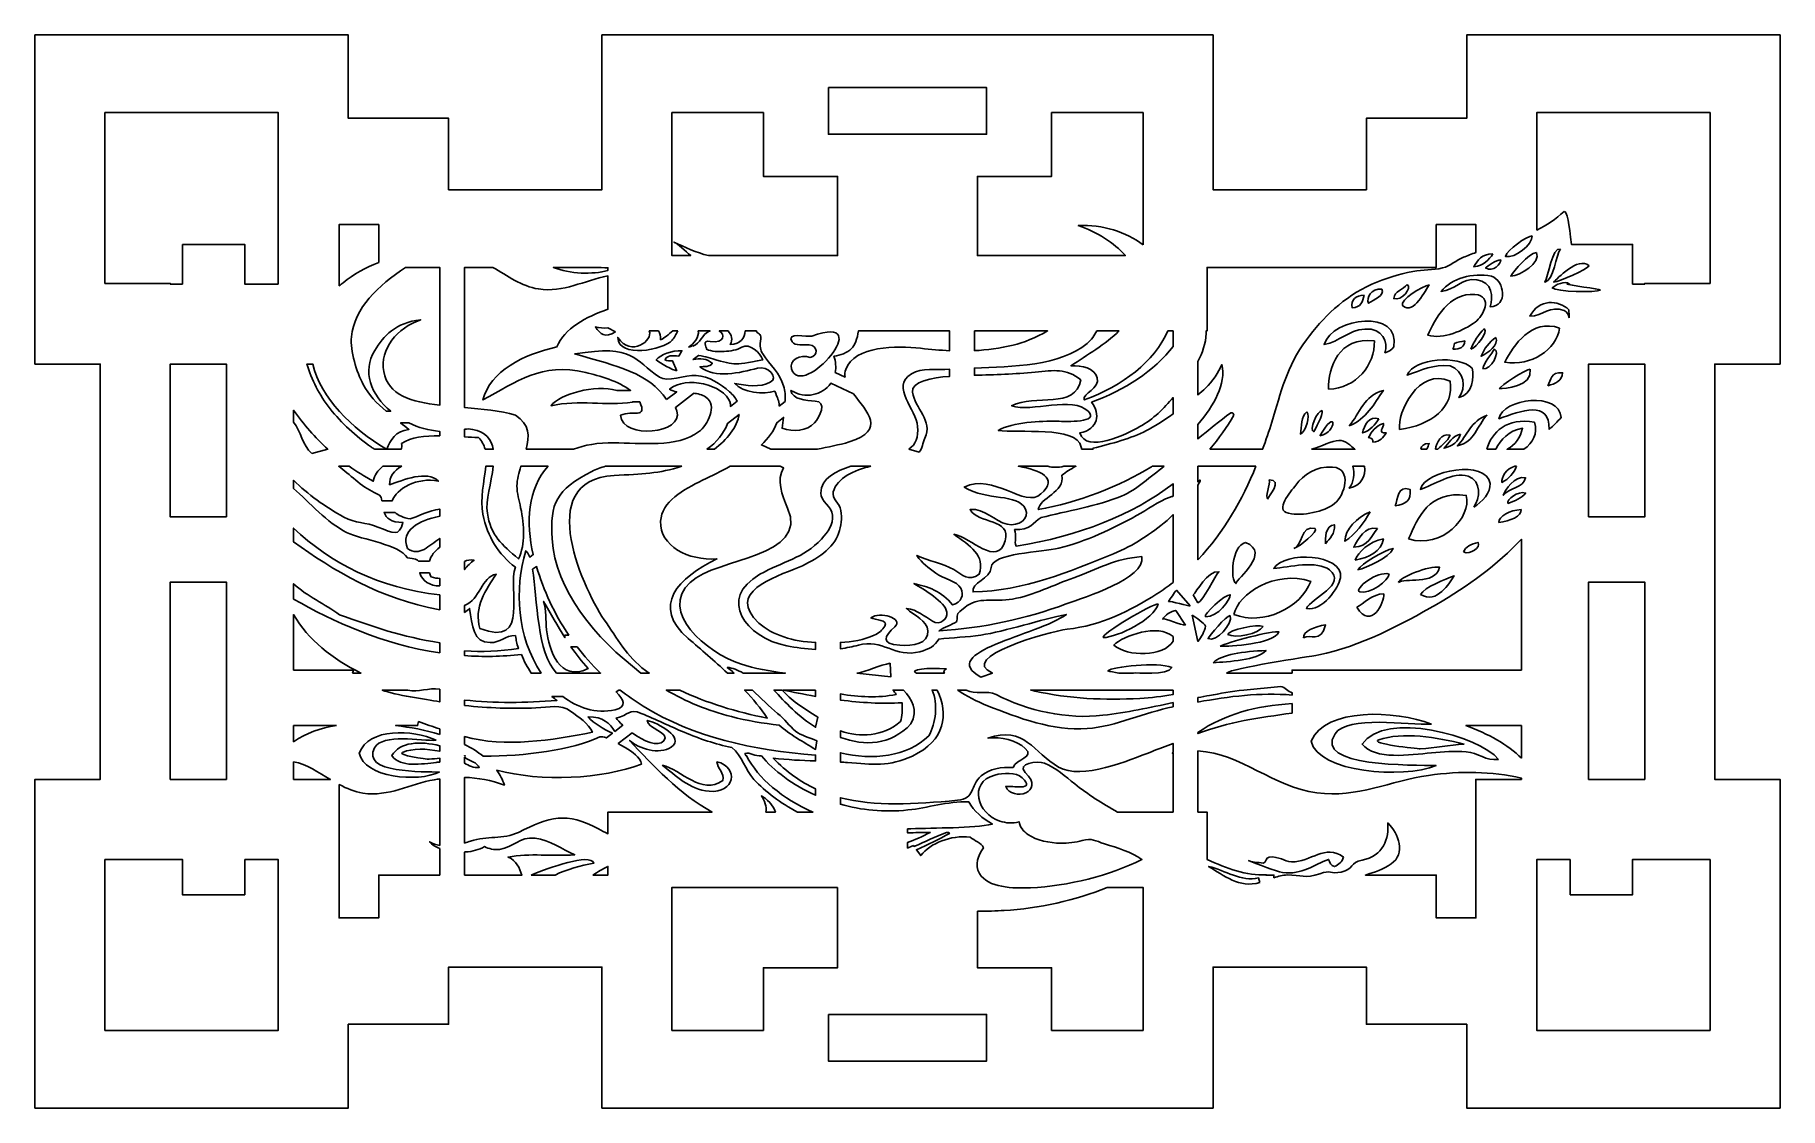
# Model space of a CAD drawing. Header units: centimetres. Extents: x -27 to -18.04, y 3.49 to 9.
import ezdxf

# ---------------------------------------------------------------- set-up
doc = ezdxf.new("R2010")
doc.units = ezdxf.units.CM
doc.header["$MEASUREMENT"] = 0
doc.layers.add('layer 1', color=7, linetype='Continuous')

msp = doc.modelspace()

# ---------------------------------------------------------------- linework, layer by layer
at = {"layer": 'layer 1', "color": 250}
for points, knots in [([(-26.99914, 9.00077), (-26.99914, 9.00077), (-25.39013, 9.00077), (-25.39013, 9.00077), (-25.39013, 9.00077), (-25.39013, 9.00077), (-25.39013, 8.57317), (-25.39013, 8.57317), (-25.39013, 8.57317), (-25.39013, 8.57317), (-24.87465, 8.57317), (-24.87465, 8.57317), (-24.87465, 8.57317), (-24.87465, 8.57317), (-24.87465, 8.20638), (-24.87465, 8.20638), (-24.87465, 8.20638), (-24.87465, 8.20638), (-24.08787, 8.20638), (-24.08787, 8.20638), (-24.08787, 8.20638), (-24.08787, 8.20638), (-24.08787, 9.00077), (-24.08787, 9.00077), (-24.08787, 9.00077), (-24.08787, 9.00077), (-22.51874, 9.00077), (-22.51874, 9.00077), (-22.51874, 9.00077), (-22.51874, 9.00077), (-20.94961, 9.00077), (-20.94961, 9.00077), (-20.94961, 9.00077), (-20.94961, 9.00077), (-20.94961, 8.20638), (-20.94961, 8.20638), (-20.94961, 8.20638), (-20.94961, 8.20638), (-20.16283, 8.20638), (-20.16283, 8.20638), (-20.16283, 8.20638), (-20.16283, 8.20638), (-20.16283, 8.57317), (-20.16283, 8.57317), (-20.16283, 8.57317), (-20.16283, 8.57317), (-19.64735, 8.57317), (-19.64735, 8.57317), (-19.64735, 8.57317), (-19.64735, 8.57317), (-19.64735, 9.00077), (-19.64735, 9.00077), (-19.64735, 9.00077), (-19.64735, 9.00077), (-18.03834, 9.00077), (-18.03834, 9.00077), (-18.03834, 9.00077), (-18.03834, 9.00077), (-18.03834, 7.31127), (-18.03834, 7.31127), (-18.03834, 7.31127), (-18.03834, 7.31127), (-18.37393, 7.31127), (-18.37393, 7.31127), (-18.37393, 7.31127), (-18.37393, 7.31127), (-18.37393, 5.17908), (-18.37393, 5.17908), (-18.37393, 5.17908), (-18.37393, 5.17908), (-18.03834, 5.17908), (-18.03834, 5.17908), (-18.03834, 5.17908), (-18.03834, 5.17908), (-18.03834, 3.49208), (-18.03834, 3.49208), (-18.03834, 3.49208), (-18.03834, 3.49208), (-19.64735, 3.49208), (-19.64735, 3.49208), (-19.64735, 3.49208), (-19.64735, 3.49208), (-19.64735, 3.92272), (-19.64735, 3.92272), (-19.64735, 3.92272), (-19.64735, 3.92272), (-20.16283, 3.92272), (-20.16283, 3.92272), (-20.16283, 3.92272), (-20.16283, 3.92272), (-20.16283, 4.21609), (-20.16283, 4.21609), (-20.16283, 4.21609), (-20.16283, 4.21609), (-20.94961, 4.21609), (-20.94961, 4.21609), (-20.94961, 4.21609), (-20.94961, 4.21609), (-20.94961, 3.49208), (-20.94961, 3.49208), (-20.94961, 3.49208), (-20.94961, 3.49208), (-22.51874, 3.49208), (-22.51874, 3.49208), (-22.51874, 3.49208), (-22.51874, 3.49208), (-24.08787, 3.49208), (-24.08787, 3.49208), (-24.08787, 3.49208), (-24.08787, 3.49208), (-24.08787, 4.21609), (-24.08787, 4.21609), (-24.08787, 4.21609), (-24.08787, 4.21609), (-24.87465, 4.21609), (-24.87465, 4.21609), (-24.87465, 4.21609), (-24.87465, 4.21609), (-24.87465, 3.92272), (-24.87465, 3.92272), (-24.87465, 3.92272), (-24.87465, 3.92272), (-25.39013, 3.92272), (-25.39013, 3.92272), (-25.39013, 3.92272), (-25.39013, 3.92272), (-25.39013, 3.49208), (-25.39013, 3.49208), (-25.39013, 3.49208), (-25.39013, 3.49208), (-26.99914, 3.49208), (-26.99914, 3.49208), (-26.99914, 3.49208), (-26.99914, 3.49208), (-26.99914, 5.17908), (-26.99914, 5.17908), (-26.99914, 5.17908), (-26.99914, 5.17908), (-26.66355, 5.17908), (-26.66355, 5.17908), (-26.66355, 5.17908), (-26.66355, 5.17908), (-26.66355, 7.31127), (-26.66355, 7.31127), (-26.66355, 7.31127), (-26.66355, 7.31127), (-26.99914, 7.31127), (-26.99914, 7.31127), (-26.99914, 7.31127), (-26.99914, 7.31127), (-26.99914, 9.00077), (-26.99914, 9.00077)], [0, 0, 0, 0, 0.025641, 0.025641, 0.025641, 0.025641, 0.0512821, 0.0512821, 0.0512821, 0.0512821, 0.0769231, 0.0769231, 0.0769231, 0.0769231, 0.1025641, 0.1025641, 0.1025641, 0.1025641, 0.1282051, 0.1282051, 0.1282051, 0.1282051, 0.1538462, 0.1538462, 0.1538462, 0.1538462, 0.1794872, 0.1794872, 0.1794872, 0.1794872, 0.2051282, 0.2051282, 0.2051282, 0.2051282, 0.2307692, 0.2307692, 0.2307692, 0.2307692, 0.2564103, 0.2564103, 0.2564103, 0.2564103, 0.2820513, 0.2820513, 0.2820513, 0.2820513, 0.3076923, 0.3076923, 0.3076923, 0.3076923, 0.3333333, 0.3333333, 0.3333333, 0.3333333, 0.3589744, 0.3589744, 0.3589744, 0.3589744, 0.3846154, 0.3846154, 0.3846154, 0.3846154, 0.4102564, 0.4102564, 0.4102564, 0.4102564, 0.4358974, 0.4358974, 0.4358974, 0.4358974, 0.4615385, 0.4615385, 0.4615385, 0.4615385, 0.4871795, 0.4871795, 0.4871795, 0.4871795, 0.5128205, 0.5128205, 0.5128205, 0.5128205, 0.5384615, 0.5384615, 0.5384615, 0.5384615, 0.5641026, 0.5641026, 0.5641026, 0.5641026, 0.5897436, 0.5897436, 0.5897436, 0.5897436, 0.6153846, 0.6153846, 0.6153846, 0.6153846, 0.6410256, 0.6410256, 0.6410256, 0.6410256, 0.6666667, 0.6666667, 0.6666667, 0.6666667, 0.6923077, 0.6923077, 0.6923077, 0.6923077, 0.7179487, 0.7179487, 0.7179487, 0.7179487, 0.7435897, 0.7435897, 0.7435897, 0.7435897, 0.7692308, 0.7692308, 0.7692308, 0.7692308, 0.7948718, 0.7948718, 0.7948718, 0.7948718, 0.8205128, 0.8205128, 0.8205128, 0.8205128, 0.8461538, 0.8461538, 0.8461538, 0.8461538, 0.8717949, 0.8717949, 0.8717949, 0.8717949, 0.8974359, 0.8974359, 0.8974359, 0.8974359, 0.9230769, 0.9230769, 0.9230769, 0.9230769, 0.9487179, 0.9487179, 0.9487179, 0.9487179, 1, 1, 1, 1]), ([(-22.9245, 8.73007), (-22.9245, 8.73007), (-22.11298, 8.73007), (-22.11298, 8.73007), (-22.11298, 8.73007), (-22.11298, 8.73007), (-22.11298, 8.49078), (-22.11298, 8.49078), (-22.11298, 8.49078), (-22.11298, 8.49078), (-22.9245, 8.49078), (-22.9245, 8.49078), (-22.9245, 8.49078), (-22.9245, 8.49078), (-22.9245, 8.73007), (-22.9245, 8.73007)], [0, 0, 0, 0, 0.2, 0.2, 0.2, 0.2, 0.4, 0.4, 0.4, 0.4, 0.6, 0.6, 0.6, 0.6, 1, 1, 1, 1]), ([(-26.24163, 7.92568), (-26.24163, 7.92568), (-25.92144, 7.92568), (-25.92144, 7.92568), (-25.92144, 7.92568), (-25.92144, 7.92568), (-25.92144, 7.72212), (-25.92144, 7.72212), (-25.92144, 7.72212), (-25.92144, 7.72212), (-25.75015, 7.72212), (-25.75015, 7.72212), (-25.75015, 7.72212), (-25.75015, 7.72212), (-25.75015, 8.22778), (-25.75015, 8.22778), (-25.75015, 8.22778), (-25.75015, 8.22778), (-25.74947, 8.22778), (-25.74947, 8.22778), (-25.74947, 8.22778), (-25.74947, 8.22778), (-25.74947, 8.60182), (-25.74947, 8.60182), (-25.74947, 8.60182), (-25.74947, 8.60182), (-26.6398, 8.60182), (-26.6398, 8.60182), (-26.6398, 8.60182), (-26.6398, 8.60182), (-26.6398, 7.72494), (-26.6398, 7.72494), (-26.6398, 7.72494), (-26.6398, 7.72494), (-26.30421, 7.72494), (-26.30421, 7.72494), (-26.30421, 7.72494), (-26.30421, 7.72494), (-26.30421, 7.72212), (-26.30421, 7.72212), (-26.30421, 7.72212), (-26.30421, 7.72212), (-26.24163, 7.72212), (-26.24163, 7.72212), (-26.24163, 7.72212), (-26.24163, 7.72212), (-26.24163, 7.92568), (-26.24163, 7.92568)], [0, 0, 0, 0, 0.0769231, 0.0769231, 0.0769231, 0.0769231, 0.1538462, 0.1538462, 0.1538462, 0.1538462, 0.2307692, 0.2307692, 0.2307692, 0.2307692, 0.3076923, 0.3076923, 0.3076923, 0.3076923, 0.3846154, 0.3846154, 0.3846154, 0.3846154, 0.4615385, 0.4615385, 0.4615385, 0.4615385, 0.5384615, 0.5384615, 0.5384615, 0.5384615, 0.6153846, 0.6153846, 0.6153846, 0.6153846, 0.6923077, 0.6923077, 0.6923077, 0.6923077, 0.7692308, 0.7692308, 0.7692308, 0.7692308, 0.8461538, 0.8461538, 0.8461538, 0.8461538, 1, 1, 1, 1]), ([(-23.54045, 7.8678), (-23.60322, 7.88398), (-23.66168, 7.90975), (-23.71788, 7.93776), (-23.71788, 7.93776), (-23.6972, 7.92833), (-23.65854, 7.89038), (-23.63201, 7.8678), (-23.63201, 7.8678), (-23.63201, 7.8678), (-23.72852, 7.8678), (-23.72852, 7.8678), (-23.72852, 7.8678), (-23.72852, 8.08814), (-23.72852, 8.38177), (-23.72852, 8.60182), (-23.72852, 8.60182), (-23.72852, 8.60182), (-23.25814, 8.60182), (-23.25814, 8.60182), (-23.25814, 8.60182), (-23.25814, 8.60182), (-23.25814, 8.27431), (-23.25814, 8.27431), (-23.25814, 8.27431), (-23.25814, 8.27431), (-22.87808, 8.27431), (-22.87808, 8.27431), (-22.87808, 8.27431), (-22.87808, 8.27431), (-22.87808, 7.8678), (-22.87808, 7.8678), (-22.87808, 7.8678), (-22.87808, 7.8678), (-23.54045, 7.8678), (-23.54045, 7.8678)], [0, 0, 0, 0, 0.1, 0.1, 0.1, 0.1, 0.2, 0.2, 0.2, 0.2, 0.3, 0.3, 0.3, 0.3, 0.4, 0.4, 0.4, 0.4, 0.5, 0.5, 0.5, 0.5, 0.6, 0.6, 0.6, 0.6, 0.7, 0.7, 0.7, 0.7, 0.8, 0.8, 0.8, 0.8, 1, 1, 1, 1]), ([(-21.30895, 7.92341), (-21.39802, 7.98896), (-21.51575, 8.02905), (-21.64188, 8.02244), (-21.64188, 8.02244), (-21.54667, 7.98819), (-21.45835, 7.93484), (-21.39995, 7.8678), (-21.39995, 7.8678), (-21.39995, 7.8678), (-22.1594, 7.8678), (-22.1594, 7.8678), (-22.1594, 7.8678), (-22.1594, 7.8678), (-22.1594, 8.27431), (-22.1594, 8.27431), (-22.1594, 8.27431), (-22.1594, 8.27431), (-21.77934, 8.27431), (-21.77934, 8.27431), (-21.77934, 8.27431), (-21.77934, 8.27431), (-21.77934, 8.60182), (-21.77934, 8.60182), (-21.77934, 8.60182), (-21.77934, 8.60182), (-21.30895, 8.60182), (-21.30895, 8.60182), (-21.30895, 8.60182), (-21.30895, 8.40029), (-21.30895, 8.12519), (-21.30895, 7.92341)], [0, 0, 0, 0, 0.1111111, 0.1111111, 0.1111111, 0.1111111, 0.2222222, 0.2222222, 0.2222222, 0.2222222, 0.3333333, 0.3333333, 0.3333333, 0.3333333, 0.4444444, 0.4444444, 0.4444444, 0.4444444, 0.5555556, 0.5555556, 0.5555556, 0.5555556, 0.6666667, 0.6666667, 0.6666667, 0.6666667, 0.7777778, 0.7777778, 0.7777778, 0.7777778, 1, 1, 1, 1]), ([(-19.14763, 8.09503), (-19.19004, 8.0543), (-19.23715, 8.02365), (-19.28732, 7.99858), (-19.28732, 7.99858), (-19.28732, 7.99858), (-19.28732, 8.22778), (-19.28732, 8.22778), (-19.28732, 8.22778), (-19.28732, 8.22778), (-19.28801, 8.22778), (-19.28801, 8.22778), (-19.28801, 8.22778), (-19.28801, 8.22778), (-19.28801, 8.60182), (-19.28801, 8.60182), (-19.28801, 8.60182), (-19.28801, 8.60182), (-18.39768, 8.60182), (-18.39768, 8.60182), (-18.39768, 8.60182), (-18.39768, 8.60182), (-18.39768, 7.72494), (-18.39768, 7.72494), (-18.39768, 7.72494), (-18.39768, 7.72494), (-18.73327, 7.72494), (-18.73327, 7.72494), (-18.73327, 7.72494), (-18.73327, 7.72494), (-18.73327, 7.72212), (-18.73327, 7.72212), (-18.73327, 7.72212), (-18.73327, 7.72212), (-18.79585, 7.72212), (-18.79585, 7.72212), (-18.79585, 7.72212), (-18.79585, 7.72212), (-18.79585, 7.92568), (-18.79585, 7.92568), (-18.79585, 7.92568), (-18.79585, 7.92568), (-19.11017, 7.92568), (-19.11017, 7.92568), (-19.11017, 7.92568), (-19.12055, 8.02927), (-19.13306, 8.09754), (-19.14763, 8.09503)], [0, 0, 0, 0, 0.0769231, 0.0769231, 0.0769231, 0.0769231, 0.1538462, 0.1538462, 0.1538462, 0.1538462, 0.2307692, 0.2307692, 0.2307692, 0.2307692, 0.3076923, 0.3076923, 0.3076923, 0.3076923, 0.3846154, 0.3846154, 0.3846154, 0.3846154, 0.4615385, 0.4615385, 0.4615385, 0.4615385, 0.5384615, 0.5384615, 0.5384615, 0.5384615, 0.6153846, 0.6153846, 0.6153846, 0.6153846, 0.6923077, 0.6923077, 0.6923077, 0.6923077, 0.7692308, 0.7692308, 0.7692308, 0.7692308, 0.8461538, 0.8461538, 0.8461538, 0.8461538, 1, 1, 1, 1]), ([(-25.23399, 7.83312), (-25.30073, 7.80756), (-25.36196, 7.77188), (-25.41682, 7.72862), (-25.41682, 7.72862), (-25.42356, 7.7233), (-25.43004, 7.71805), (-25.43628, 7.71284), (-25.43628, 7.71284), (-25.43628, 7.71284), (-25.43628, 7.72212), (-25.43628, 7.72212), (-25.43628, 7.72212), (-25.43628, 7.72212), (-25.43763, 7.72212), (-25.43763, 7.72212), (-25.43763, 7.72212), (-25.43763, 7.72212), (-25.43763, 8.02732), (-25.43763, 8.02732), (-25.43763, 8.02732), (-25.43763, 8.02732), (-25.23399, 8.02732), (-25.23399, 8.02732), (-25.23399, 8.02732), (-25.23399, 8.02732), (-25.23399, 7.83312), (-25.23399, 7.83312)], [0, 0, 0, 0, 0.125, 0.125, 0.125, 0.125, 0.25, 0.25, 0.25, 0.25, 0.375, 0.375, 0.375, 0.375, 0.5, 0.5, 0.5, 0.5, 0.625, 0.625, 0.625, 0.625, 0.75, 0.75, 0.75, 0.75, 1, 1, 1, 1]), ([(-20.96667, 6.87398), (-20.96667, 6.87398), (-20.69544, 6.87398), (-20.69544, 6.87398), (-20.69544, 6.87398), (-20.67815, 6.92098), (-20.66248, 6.96774), (-20.64814, 7.01369), (-20.64814, 7.01369), (-20.59956, 7.16927), (-20.57389, 7.29568), (-20.47081, 7.4357), (-20.47081, 7.4357), (-20.38684, 7.54976), (-20.28057, 7.65456), (-20.13431, 7.72087), (-20.13431, 7.72087), (-20.0684, 7.75075), (-19.99691, 7.77222), (-19.9233, 7.78653), (-19.9233, 7.78653), (-19.87302, 7.79631), (-19.82091, 7.79162), (-19.77121, 7.80468), (-19.77121, 7.80468), (-19.73103, 7.81523), (-19.70178, 7.8438), (-19.66474, 7.85913), (-19.66474, 7.85913), (-19.64317, 7.86806), (-19.62151, 7.87627), (-19.59985, 7.88404), (-19.59985, 7.88404), (-19.59985, 7.88404), (-19.59985, 8.02732), (-19.59985, 8.02732), (-19.59985, 8.02732), (-19.59985, 8.02732), (-19.80349, 8.02732), (-19.80349, 8.02732), (-19.80349, 8.02732), (-19.80349, 8.02732), (-19.80349, 7.80742), (-19.80349, 7.80742), (-19.80349, 7.80742), (-19.80349, 7.80742), (-20.98023, 7.80742), (-20.98023, 7.80742), (-20.98023, 7.80742), (-20.98023, 7.80742), (-20.98023, 7.4814), (-20.98023, 7.4814), (-20.98023, 7.4814), (-20.98023, 7.4814), (-20.98534, 7.4814), (-20.98534, 7.4814), (-20.98534, 7.4814), (-20.98516, 7.476), (-20.98514, 7.47133), (-20.98527, 7.46758), (-20.98527, 7.46758), (-20.98705, 7.41626), (-21.00364, 7.36973), (-21.02752, 7.32505), (-21.02752, 7.32505), (-21.02752, 7.32505), (-21.02752, 7.15249), (-21.02752, 7.15249), (-21.02752, 7.15249), (-21.0133, 7.16454), (-20.99997, 7.17635), (-20.98791, 7.18769), (-20.98791, 7.18769), (-20.9524, 7.2211), (-20.92154, 7.26977), (-20.90426, 7.30868), (-20.90426, 7.30868), (-20.88216, 7.20978), (-20.94494, 7.09924), (-21.02752, 7.00153), (-21.02752, 7.00153), (-21.02752, 7.00153), (-21.02752, 6.9269), (-21.02752, 6.9269), (-21.02752, 6.9269), (-20.97182, 6.97371), (-20.91624, 7.01988), (-20.85863, 7.06067), (-20.85863, 7.06067), (-20.8457, 7.0629), (-20.84428, 7.05595), (-20.84342, 7.04857), (-20.84342, 7.04857), (-20.87884, 6.9867), (-20.92004, 6.92845), (-20.96667, 6.87398)], [0, 0, 0, 0, 0.04, 0.04, 0.04, 0.04, 0.08, 0.08, 0.08, 0.08, 0.12, 0.12, 0.12, 0.12, 0.16, 0.16, 0.16, 0.16, 0.2, 0.2, 0.2, 0.2, 0.24, 0.24, 0.24, 0.24, 0.28, 0.28, 0.28, 0.28, 0.32, 0.32, 0.32, 0.32, 0.36, 0.36, 0.36, 0.36, 0.4, 0.4, 0.4, 0.4, 0.44, 0.44, 0.44, 0.44, 0.48, 0.48, 0.48, 0.48, 0.52, 0.52, 0.52, 0.52, 0.56, 0.56, 0.56, 0.56, 0.6, 0.6, 0.6, 0.6, 0.64, 0.64, 0.64, 0.64, 0.68, 0.68, 0.68, 0.68, 0.72, 0.72, 0.72, 0.72, 0.76, 0.76, 0.76, 0.76, 0.8, 0.8, 0.8, 0.8, 0.84, 0.84, 0.84, 0.84, 0.88, 0.88, 0.88, 0.88, 0.92, 0.92, 0.92, 0.92, 1, 1, 1, 1]), ([(-19.3105, 7.96992), (-19.3105, 7.92421), (-19.39902, 7.85242), (-19.44868, 7.86385), (-19.44868, 7.86385), (-19.44154, 7.89705), (-19.33825, 7.96923), (-19.3105, 7.96992)], [0, 0, 0, 0, 0.3333333, 0.3333333, 0.3333333, 0.3333333, 1, 1, 1, 1]), ([(-19.16618, 7.90182), (-19.18936, 7.8759), (-19.19919, 7.73883), (-19.24649, 7.7321), (-19.24649, 7.7321), (-19.22779, 7.75874), (-19.20955, 7.91453), (-19.16618, 7.90182)], [0, 0, 0, 0, 0.3333333, 0.3333333, 0.3333333, 0.3333333, 1, 1, 1, 1]), ([(-25.19532, 7.06878), (-25.19532, 7.06878), (-25.17201, 7.06878), (-25.17201, 7.06878), (-25.17201, 7.06878), (-25.27274, 7.15276), (-25.32106, 7.27384), (-25.25398, 7.38126), (-25.25398, 7.38126), (-25.20796, 7.45495), (-25.14877, 7.52421), (-25.01823, 7.53854), (-25.01823, 7.53854), (-25.13759, 7.4982), (-25.23023, 7.38744), (-25.20835, 7.27239), (-25.20835, 7.27239), (-25.18529, 7.15119), (-25.06556, 7.11676), (-24.92069, 7.0997), (-24.92069, 7.0997), (-24.92069, 7.0997), (-24.92069, 7.80742), (-24.92069, 7.80742), (-24.92069, 7.80742), (-24.92069, 7.80742), (-25.0967, 7.80742), (-25.0967, 7.80742), (-25.0967, 7.80742), (-25.23719, 7.71513), (-25.35925, 7.59866), (-25.37421, 7.45023), (-25.37421, 7.45023), (-25.38122, 7.38071), (-25.34681, 7.26781), (-25.31335, 7.20571), (-25.31335, 7.20571), (-25.28536, 7.15381), (-25.24282, 7.10973), (-25.19532, 7.06878)], [0, 0, 0, 0, 0.0909091, 0.0909091, 0.0909091, 0.0909091, 0.1818182, 0.1818182, 0.1818182, 0.1818182, 0.2727273, 0.2727273, 0.2727273, 0.2727273, 0.3636364, 0.3636364, 0.3636364, 0.3636364, 0.4545455, 0.4545455, 0.4545455, 0.4545455, 0.5454545, 0.5454545, 0.5454545, 0.5454545, 0.6363636, 0.6363636, 0.6363636, 0.6363636, 0.7272727, 0.7272727, 0.7272727, 0.7272727, 0.8181818, 0.8181818, 0.8181818, 0.8181818, 1, 1, 1, 1]), ([(-24.47707, 6.87398), (-24.47707, 6.87398), (-24.23405, 6.87398), (-24.23405, 6.87398), (-24.23405, 6.87398), (-24.1774, 6.896), (-24.10864, 6.90807), (-24.02617, 6.90724), (-24.02617, 6.90724), (-23.89262, 6.90589), (-23.69867, 6.8809), (-23.59117, 6.96301), (-23.59117, 6.96301), (-23.54346, 6.99947), (-23.49234, 7.09906), (-23.55439, 7.14167), (-23.55439, 7.14167), (-23.573, 7.15445), (-23.59527, 7.15933), (-23.6187, 7.16174), (-23.6187, 7.16174), (-23.6187, 7.16174), (-23.61747, 7.16016), (-23.61747, 7.16016), (-23.61747, 7.16016), (-23.61747, 7.16016), (-23.71039, 7.0879), (-23.71039, 7.0879), (-23.71039, 7.0879), (-23.70804, 7.08224), (-23.70586, 7.07652), (-23.70391, 7.07072), (-23.70391, 7.07072), (-23.66424, 6.95311), (-23.98192, 6.92133), (-23.99164, 7.04857), (-23.99164, 7.04857), (-23.93098, 7.07739), (-23.85274, 7.02701), (-23.89358, 7.11714), (-23.89358, 7.11714), (-23.89358, 7.11714), (-23.93159, 7.1165), (-23.93159, 7.1165), (-23.93159, 7.1165), (-23.93134, 7.11603), (-23.93106, 7.11559), (-23.93081, 7.11512), (-23.93081, 7.11512), (-24.06519, 7.09559), (-24.20548, 7.12944), (-24.34905, 7.09696), (-24.34905, 7.09696), (-24.30532, 7.15668), (-24.12397, 7.20864), (-24.01088, 7.17487), (-24.01088, 7.17487), (-24.01088, 7.17487), (-23.94067, 7.17606), (-23.94067, 7.17606), (-23.94067, 7.17606), (-24.00029, 7.22174), (-24.10115, 7.2519), (-24.17098, 7.26815), (-24.17098, 7.26815), (-24.3991, 7.32124), (-24.52525, 7.21961), (-24.69885, 7.1272), (-24.69885, 7.1272), (-24.66375, 7.27442), (-24.48763, 7.36176), (-24.31864, 7.39941), (-24.31864, 7.39941), (-24.28318, 7.49229), (-24.16764, 7.55424), (-24.05725, 7.59266), (-24.05725, 7.59266), (-24.05725, 7.59266), (-24.05725, 7.76377), (-24.05725, 7.76377), (-24.05725, 7.76377), (-24.17808, 7.74082), (-24.28461, 7.67677), (-24.41385, 7.69675), (-24.41385, 7.69675), (-24.50037, 7.71013), (-24.57308, 7.76445), (-24.64841, 7.80742), (-24.64841, 7.80742), (-24.64841, 7.80742), (-24.79319, 7.80742), (-24.79319, 7.80742), (-24.79319, 7.80742), (-24.79319, 7.80742), (-24.79319, 7.08779), (-24.79319, 7.08779), (-24.79319, 7.08779), (-24.7028, 7.08025), (-24.61071, 7.07191), (-24.53157, 7.04857), (-24.53157, 7.04857), (-24.4584, 7.00201), (-24.45934, 6.94069), (-24.47707, 6.87398)], [0, 0, 0, 0, 0.037037, 0.037037, 0.037037, 0.037037, 0.0740741, 0.0740741, 0.0740741, 0.0740741, 0.1111111, 0.1111111, 0.1111111, 0.1111111, 0.1481481, 0.1481481, 0.1481481, 0.1481481, 0.1851852, 0.1851852, 0.1851852, 0.1851852, 0.2222222, 0.2222222, 0.2222222, 0.2222222, 0.2592593, 0.2592593, 0.2592593, 0.2592593, 0.2962963, 0.2962963, 0.2962963, 0.2962963, 0.3333333, 0.3333333, 0.3333333, 0.3333333, 0.3703704, 0.3703704, 0.3703704, 0.3703704, 0.4074074, 0.4074074, 0.4074074, 0.4074074, 0.4444444, 0.4444444, 0.4444444, 0.4444444, 0.4814815, 0.4814815, 0.4814815, 0.4814815, 0.5185185, 0.5185185, 0.5185185, 0.5185185, 0.5555556, 0.5555556, 0.5555556, 0.5555556, 0.5925926, 0.5925926, 0.5925926, 0.5925926, 0.6296296, 0.6296296, 0.6296296, 0.6296296, 0.6666667, 0.6666667, 0.6666667, 0.6666667, 0.7037037, 0.7037037, 0.7037037, 0.7037037, 0.7407407, 0.7407407, 0.7407407, 0.7407407, 0.7777778, 0.7777778, 0.7777778, 0.7777778, 0.8148148, 0.8148148, 0.8148148, 0.8148148, 0.8518519, 0.8518519, 0.8518519, 0.8518519, 0.8888889, 0.8888889, 0.8888889, 0.8888889, 0.9259259, 0.9259259, 0.9259259, 0.9259259, 1, 1, 1, 1]), ([(-24.12987, 7.80742), (-24.10278, 7.8062), (-24.07763, 7.80577), (-24.05725, 7.80545), (-24.05725, 7.80545), (-24.05725, 7.80545), (-24.05725, 7.79149), (-24.05725, 7.79149), (-24.05725, 7.79149), (-24.13475, 7.7696), (-24.2535, 7.77371), (-24.33698, 7.80742), (-24.33698, 7.80742), (-24.33698, 7.80742), (-24.12987, 7.80742), (-24.12987, 7.80742)], [0, 0, 0, 0, 0.2, 0.2, 0.2, 0.2, 0.4, 0.4, 0.4, 0.4, 0.6, 0.6, 0.6, 0.6, 1, 1, 1, 1]), ([(-19.51266, 7.87727), (-19.53408, 7.84593), (-19.55816, 7.81669), (-19.6115, 7.81073), (-19.6115, 7.81073), (-19.59178, 7.84343), (-19.57197, 7.87606), (-19.51266, 7.87727)], [0, 0, 0, 0, 0.3333333, 0.3333333, 0.3333333, 0.3333333, 1, 1, 1, 1]), ([(-19.47271, 7.84553), (-19.47162, 7.8265), (-19.51219, 7.78146), (-19.55068, 7.80468), (-19.55068, 7.80468), (-19.54089, 7.81506), (-19.495, 7.84512), (-19.47271, 7.84553)], [0, 0, 0, 0, 0.3333333, 0.3333333, 0.3333333, 0.3333333, 1, 1, 1, 1]), ([(-19.28848, 7.88443), (-19.26439, 7.83084), (-19.37357, 7.76488), (-19.42093, 7.76294), (-19.42093, 7.76294), (-19.40323, 7.79121), (-19.33195, 7.87666), (-19.28848, 7.88443)], [0, 0, 0, 0, 0.3333333, 0.3333333, 0.3333333, 0.3333333, 1, 1, 1, 1]), ([(-19.01926, 7.8156), (-19.03243, 7.79786), (-19.16809, 7.73425), (-19.20088, 7.7321), (-19.20088, 7.7321), (-19.1853, 7.7464), (-19.07537, 7.86681), (-19.01926, 7.8156)], [0, 0, 0, 0, 0.3333333, 0.3333333, 0.3333333, 0.3333333, 1, 1, 1, 1]), ([(-19.95371, 7.72), (-19.92607, 7.70242), (-19.98085, 7.63272), (-20.02215, 7.64741), (-20.02215, 7.64741), (-20.01911, 7.68741), (-19.97128, 7.69164), (-19.95371, 7.72)], [0, 0, 0, 0, 0.3333333, 0.3333333, 0.3333333, 0.3333333, 1, 1, 1, 1]), ([(-19.83817, 7.7176), (-19.86126, 7.69563), (-19.91672, 7.55977), (-19.97651, 7.61113), (-19.97651, 7.61113), (-19.99101, 7.63895), (-19.87713, 7.71218), (-19.83817, 7.7176)], [0, 0, 0, 0, 0.3333333, 0.3333333, 0.3333333, 0.3333333, 1, 1, 1, 1]), ([(-19.52026, 7.76234), (-19.4526, 7.73874), (-19.4335, 7.60876), (-19.52785, 7.60507), (-19.52785, 7.60507), (-19.51137, 7.65481), (-19.51449, 7.73382), (-19.59629, 7.7442), (-19.59629, 7.7442), (-19.67083, 7.75365), (-19.71001, 7.68966), (-19.77881, 7.6837), (-19.77881, 7.6837), (-19.72394, 7.7527), (-19.61849, 7.78176), (-19.52026, 7.76234)], [0, 0, 0, 0, 0.2, 0.2, 0.2, 0.2, 0.4, 0.4, 0.4, 0.4, 0.6, 0.6, 0.6, 0.6, 1, 1, 1, 1]), ([(-18.96083, 7.69122), (-18.98149, 7.67617), (-19.18829, 7.68252), (-19.20847, 7.70185), (-19.20847, 7.70185), (-19.19133, 7.71891), (-19.14353, 7.74097), (-19.11962, 7.72212), (-19.11962, 7.72212), (-19.11962, 7.72212), (-19.13183, 7.72212), (-19.13183, 7.72212), (-19.13183, 7.72212), (-19.13141, 7.71629), (-18.96124, 7.69711), (-18.96083, 7.69122)], [0, 0, 0, 0, 0.2, 0.2, 0.2, 0.2, 0.4, 0.4, 0.4, 0.4, 0.6, 0.6, 0.6, 0.6, 1, 1, 1, 1]), ([(-20.17424, 7.66556), (-20.18064, 7.63235), (-20.19029, 7.60172), (-20.23507, 7.59903), (-20.23507, 7.59903), (-20.24371, 7.6442), (-20.21686, 7.66116), (-20.17424, 7.66556)], [0, 0, 0, 0, 0.3333333, 0.3333333, 0.3333333, 0.3333333, 1, 1, 1, 1]), ([(-20.08299, 7.6958), (-20.06643, 7.66272), (-20.12479, 7.64164), (-20.15143, 7.62321), (-20.15143, 7.62321), (-20.16445, 7.65188), (-20.1379, 7.70107), (-20.08299, 7.6958)], [0, 0, 0, 0, 0.3333333, 0.3333333, 0.3333333, 0.3333333, 1, 1, 1, 1]), ([(-19.60538, 7.6684), (-19.51006, 7.65993), (-19.56123, 7.55718), (-19.60391, 7.52644), (-19.60391, 7.52644), (-19.6605, 7.48567), (-19.76795, 7.43457), (-19.84725, 7.45989), (-19.84725, 7.45989), (-19.81131, 7.53901), (-19.7392, 7.6803), (-19.60538, 7.6684)], [0, 0, 0, 0, 0.25, 0.25, 0.25, 0.25, 0.5, 0.5, 0.5, 0.5, 1, 1, 1, 1]), ([(-19.12097, 7.54936), (-19.12464, 7.56419), (-19.13156, 7.57756), (-19.14763, 7.58693), (-19.14763, 7.58693), (-19.21911, 7.61213), (-19.256, 7.55848), (-19.32254, 7.55668), (-19.32254, 7.55668), (-19.27679, 7.64756), (-19.17722, 7.64146), (-19.12328, 7.58997), (-19.12328, 7.58997), (-19.12249, 7.57646), (-19.12172, 7.56292), (-19.12097, 7.54936)], [0, 0, 0, 0, 0.2, 0.2, 0.2, 0.2, 0.4, 0.4, 0.4, 0.4, 0.6, 0.6, 0.6, 0.6, 1, 1, 1, 1]), ([(-23.01068, 7.45385), (-22.66475, 7.57988), (-23.05948, 7.12045), (-23.11494, 7.28711), (-23.11494, 7.28711), (-23.12891, 7.32905), (-23.06832, 7.36464), (-23.01828, 7.34496), (-23.01828, 7.34496), (-22.97617, 7.35257), (-22.97809, 7.40595), (-23.02398, 7.40971), (-23.02398, 7.40971), (-23.04983, 7.41182), (-23.09573, 7.40307), (-23.11163, 7.42595), (-23.11163, 7.42595), (-23.1458, 7.47512), (-23.03317, 7.45038), (-23.01068, 7.45385)], [0, 0, 0, 0, 0.1666667, 0.1666667, 0.1666667, 0.1666667, 0.3333333, 0.3333333, 0.3333333, 0.3333333, 0.5, 0.5, 0.5, 0.5, 0.6666667, 0.6666667, 0.6666667, 0.6666667, 1, 1, 1, 1]), ([(-20.02215, 7.39941), (-20.03217, 7.38442), (-20.04738, 7.37434), (-20.06777, 7.36916), (-20.06777, 7.36916), (-20.05024, 7.42337), (-20.07791, 7.49751), (-20.17052, 7.49085), (-20.17052, 7.49085), (-20.25815, 7.48456), (-20.29668, 7.42703), (-20.37956, 7.41151), (-20.37956, 7.41151), (-20.33648, 7.55209), (-19.98392, 7.59445), (-20.02215, 7.39941)], [0, 0, 0, 0, 0.2, 0.2, 0.2, 0.2, 0.4, 0.4, 0.4, 0.4, 0.6, 0.6, 0.6, 0.6, 1, 1, 1, 1]), ([(-19.17045, 7.49619), (-19.1881, 7.38351), (-19.31521, 7.29914), (-19.45182, 7.32078), (-19.45182, 7.32078), (-19.40503, 7.40926), (-19.31683, 7.54553), (-19.17045, 7.49619)], [0, 0, 0, 0, 0.3333333, 0.3333333, 0.3333333, 0.3333333, 1, 1, 1, 1]), ([(-24.01875, 7.47612), (-24.07155, 7.44343), (-24.09796, 7.46455), (-24.12092, 7.50224), (-24.12092, 7.50224), (-24.10078, 7.49657), (-24.07928, 7.49533), (-24.05725, 7.49696), (-24.05725, 7.49696), (-24.05725, 7.49696), (-24.01875, 7.47612), (-24.01875, 7.47612)], [0, 0, 0, 0, 0.25, 0.25, 0.25, 0.25, 0.5, 0.5, 0.5, 0.5, 1, 1, 1, 1]), ([(-23.69836, 7.4814), (-23.70846, 7.46511), (-23.71562, 7.44621), (-23.72734, 7.43328), (-23.72734, 7.43328), (-23.77321, 7.3827), (-24.00126, 7.33859), (-24.00685, 7.4478), (-24.00685, 7.4478), (-23.93637, 7.34401), (-23.82395, 7.4334), (-23.84439, 7.4814), (-23.84439, 7.4814), (-23.84439, 7.4814), (-23.79754, 7.4814), (-23.79754, 7.4814), (-23.79754, 7.4814), (-23.7896, 7.46866), (-23.78532, 7.45386), (-23.78633, 7.4357), (-23.78633, 7.4357), (-23.76733, 7.44384), (-23.74612, 7.46275), (-23.7235, 7.4814), (-23.7235, 7.4814), (-23.7235, 7.4814), (-23.69836, 7.4814), (-23.69836, 7.4814)], [0, 0, 0, 0, 0.125, 0.125, 0.125, 0.125, 0.25, 0.25, 0.25, 0.25, 0.375, 0.375, 0.375, 0.375, 0.5, 0.5, 0.5, 0.5, 0.625, 0.625, 0.625, 0.625, 0.75, 0.75, 0.75, 0.75, 1, 1, 1, 1]), ([(-23.63076, 7.40094), (-23.63076, 7.40094), (-23.62291, 7.40705), (-23.62291, 7.40705), (-23.62291, 7.40705), (-23.62291, 7.40705), (-23.62043, 7.40386), (-23.62043, 7.40386), (-23.62043, 7.40386), (-23.58108, 7.41831), (-23.57602, 7.46184), (-23.53716, 7.47946), (-23.53716, 7.47946), (-23.53558, 7.48017), (-23.53403, 7.48081), (-23.53249, 7.4814), (-23.53249, 7.4814), (-23.53249, 7.4814), (-23.59274, 7.4814), (-23.59274, 7.4814), (-23.59274, 7.4814), (-23.58906, 7.45249), (-23.61493, 7.413), (-23.64184, 7.39941), (-23.64184, 7.39941), (-23.6379, 7.39971), (-23.63422, 7.40023), (-23.63076, 7.40094)], [0, 0, 0, 0, 0.125, 0.125, 0.125, 0.125, 0.25, 0.25, 0.25, 0.25, 0.375, 0.375, 0.375, 0.375, 0.5, 0.5, 0.5, 0.5, 0.625, 0.625, 0.625, 0.625, 0.75, 0.75, 0.75, 0.75, 1, 1, 1, 1]), ([(-23.17707, 7.09559), (-23.17707, 7.09559), (-23.14634, 7.11949), (-23.14634, 7.11949), (-23.14634, 7.11949), (-23.14562, 7.14626), (-23.14774, 7.17303), (-23.15517, 7.19979), (-23.15517, 7.19979), (-23.17229, 7.26151), (-23.22518, 7.30878), (-23.26161, 7.36312), (-23.26161, 7.36312), (-23.27445, 7.3834), (-23.27847, 7.40468), (-23.27373, 7.42697), (-23.27373, 7.42697), (-23.26735, 7.47338), (-23.28147, 7.45725), (-23.29542, 7.4814), (-23.29542, 7.4814), (-23.29542, 7.4814), (-23.3516, 7.4814), (-23.3516, 7.4814), (-23.3516, 7.4814), (-23.35367, 7.44575), (-23.3736, 7.41416), (-23.42893, 7.41151), (-23.42893, 7.41151), (-23.41488, 7.43559), (-23.42117, 7.46196), (-23.44019, 7.4814), (-23.44019, 7.4814), (-23.44019, 7.4814), (-23.48565, 7.4814), (-23.48565, 7.4814), (-23.48565, 7.4814), (-23.45379, 7.46512), (-23.45704, 7.41546), (-23.53119, 7.42724), (-23.53119, 7.42724), (-23.58043, 7.43506), (-23.54809, 7.39899), (-23.55059, 7.38732), (-23.55059, 7.38732), (-23.52432, 7.3751), (-23.4892, 7.37429), (-23.45989, 7.37599), (-23.45989, 7.37599), (-23.42928, 7.37778), (-23.39464, 7.3831), (-23.36912, 7.39777), (-23.36912, 7.39777), (-23.32904, 7.42079), (-23.27471, 7.36858), (-23.26161, 7.33286), (-23.26161, 7.33286), (-23.42306, 7.30264), (-23.40315, 7.30597), (-23.54299, 7.34496), (-23.54299, 7.34496), (-23.55606, 7.34861), (-23.57279, 7.35244), (-23.59155, 7.3558), (-23.59155, 7.3558), (-23.59155, 7.3558), (-23.61985, 7.3338), (-23.61985, 7.3338), (-23.61985, 7.3338), (-23.58321, 7.34068), (-23.54863, 7.34055), (-23.52016, 7.31472), (-23.52016, 7.31472), (-23.53346, 7.29624), (-23.56364, 7.29842), (-23.58449, 7.29758), (-23.58449, 7.29758), (-23.50612, 7.23535), (-23.37851, 7.2662), (-23.28901, 7.28973), (-23.28901, 7.28973), (-23.23531, 7.30384), (-23.17856, 7.24194), (-23.22316, 7.2179), (-23.22316, 7.2179), (-23.27417, 7.19043), (-23.35084, 7.19961), (-23.4061, 7.21189), (-23.4061, 7.21189), (-23.36554, 7.16491), (-23.25538, 7.15267), (-23.20078, 7.17205), (-23.20078, 7.17205), (-23.18576, 7.13451), (-23.17827, 7.12767), (-23.17707, 7.09559)], [0, 0, 0, 0, 0.04, 0.04, 0.04, 0.04, 0.08, 0.08, 0.08, 0.08, 0.12, 0.12, 0.12, 0.12, 0.16, 0.16, 0.16, 0.16, 0.2, 0.2, 0.2, 0.2, 0.24, 0.24, 0.24, 0.24, 0.28, 0.28, 0.28, 0.28, 0.32, 0.32, 0.32, 0.32, 0.36, 0.36, 0.36, 0.36, 0.4, 0.4, 0.4, 0.4, 0.44, 0.44, 0.44, 0.44, 0.48, 0.48, 0.48, 0.48, 0.52, 0.52, 0.52, 0.52, 0.56, 0.56, 0.56, 0.56, 0.6, 0.6, 0.6, 0.6, 0.64, 0.64, 0.64, 0.64, 0.68, 0.68, 0.68, 0.68, 0.72, 0.72, 0.72, 0.72, 0.76, 0.76, 0.76, 0.76, 0.8, 0.8, 0.8, 0.8, 0.84, 0.84, 0.84, 0.84, 0.88, 0.88, 0.88, 0.88, 0.92, 0.92, 0.92, 0.92, 1, 1, 1, 1]), ([(-22.88998, 7.26766), (-22.88998, 7.26766), (-22.83929, 7.24441), (-22.83929, 7.24441), (-22.83929, 7.24441), (-22.84153, 7.25789), (-22.84077, 7.27118), (-22.83584, 7.28415), (-22.83584, 7.28415), (-22.78948, 7.40604), (-22.57493, 7.40571), (-22.45132, 7.392), (-22.45132, 7.392), (-22.40013, 7.38631), (-22.3508, 7.382), (-22.30227, 7.3799), (-22.30227, 7.3799), (-22.30227, 7.3799), (-22.30227, 7.4814), (-22.30227, 7.4814), (-22.30227, 7.4814), (-22.30227, 7.4814), (-22.51874, 7.4814), (-22.51874, 7.4814), (-22.51874, 7.4814), (-22.51874, 7.4814), (-22.77102, 7.4814), (-22.77102, 7.4814), (-22.77102, 7.4814), (-22.77622, 7.44134), (-22.78862, 7.40651), (-22.80555, 7.39048), (-22.80555, 7.39048), (-22.82871, 7.36856), (-22.86177, 7.35627), (-22.89662, 7.35102), (-22.89662, 7.35102), (-22.88718, 7.32406), (-22.88459, 7.29534), (-22.88998, 7.26766)], [0, 0, 0, 0, 0.0909091, 0.0909091, 0.0909091, 0.0909091, 0.1818182, 0.1818182, 0.1818182, 0.1818182, 0.2727273, 0.2727273, 0.2727273, 0.2727273, 0.3636364, 0.3636364, 0.3636364, 0.3636364, 0.4545455, 0.4545455, 0.4545455, 0.4545455, 0.5454545, 0.5454545, 0.5454545, 0.5454545, 0.6363636, 0.6363636, 0.6363636, 0.6363636, 0.7272727, 0.7272727, 0.7272727, 0.7272727, 0.8181818, 0.8181818, 0.8181818, 0.8181818, 1, 1, 1, 1]), ([(-22.17477, 7.4814), (-22.17477, 7.4814), (-22.17477, 7.38007), (-22.17477, 7.38007), (-22.17477, 7.38007), (-22.10989, 7.38338), (-22.04476, 7.39208), (-21.97675, 7.40825), (-21.97675, 7.40825), (-21.92339, 7.42093), (-21.8591, 7.44695), (-21.79929, 7.4814), (-21.79929, 7.4814), (-21.79929, 7.4814), (-22.17477, 7.4814), (-22.17477, 7.4814)], [0, 0, 0, 0, 0.2, 0.2, 0.2, 0.2, 0.4, 0.4, 0.4, 0.4, 0.6, 0.6, 0.6, 0.6, 1, 1, 1, 1]), ([(-21.62545, 6.87398), (-21.62545, 6.87398), (-21.56709, 6.87398), (-21.56709, 6.87398), (-21.56709, 6.87398), (-21.56664, 6.8757), (-21.56621, 6.87743), (-21.56584, 6.87921), (-21.56584, 6.87921), (-21.46797, 6.90331), (-21.37202, 6.92875), (-21.29208, 6.96994), (-21.29208, 6.96994), (-21.25377, 6.98968), (-21.20474, 7.02033), (-21.15502, 7.05501), (-21.15502, 7.05501), (-21.15502, 7.05501), (-21.15502, 7.13954), (-21.15502, 7.13954), (-21.15502, 7.13954), (-21.20147, 7.08269), (-21.25614, 7.02921), (-21.32504, 6.99032), (-21.32504, 6.99032), (-21.39611, 6.9502), (-21.60013, 6.84993), (-21.63428, 6.95784), (-21.63428, 6.95784), (-21.53834, 6.97648), (-21.52677, 7.05576), (-21.57344, 7.11512), (-21.57344, 7.11512), (-21.40847, 7.1762), (-21.24783, 7.27646), (-21.15502, 7.40222), (-21.15502, 7.40222), (-21.15502, 7.40222), (-21.15502, 7.4814), (-21.15502, 7.4814), (-21.15502, 7.4814), (-21.15502, 7.4814), (-21.18187, 7.4814), (-21.18187, 7.4814), (-21.18187, 7.4814), (-21.25135, 7.32169), (-21.41302, 7.20082), (-21.61148, 7.1272), (-21.61148, 7.1272), (-21.62208, 7.16149), (-21.52871, 7.18426), (-21.54443, 7.24102), (-21.54443, 7.24102), (-21.55849, 7.2918), (-21.623, 7.30343), (-21.67991, 7.30262), (-21.67991, 7.30262), (-21.59655, 7.357), (-21.50265, 7.41299), (-21.4329, 7.4814), (-21.4329, 7.4814), (-21.4329, 7.4814), (-21.54653, 7.4814), (-21.54653, 7.4814), (-21.54653, 7.4814), (-21.55846, 7.4578), (-21.57478, 7.43604), (-21.59626, 7.41755), (-21.59626, 7.41755), (-21.73221, 7.30053), (-21.98324, 7.29774), (-22.17477, 7.29095), (-22.17477, 7.29095), (-22.17477, 7.29095), (-22.17477, 7.25382), (-22.17477, 7.25382), (-22.17477, 7.25382), (-22.06959, 7.25665), (-21.96798, 7.2596), (-21.8628, 7.27027), (-21.8628, 7.27027), (-21.76773, 7.27991), (-21.70284, 7.29011), (-21.62893, 7.23004), (-21.62893, 7.23004), (-21.65482, 7.07732), (-21.86527, 7.15773), (-21.98408, 7.09696), (-21.98408, 7.09696), (-21.88023, 7.06138), (-21.67172, 7.15017), (-21.59095, 7.06895), (-21.59095, 7.06895), (-21.53059, 7.00825), (-21.7042, 7.01703), (-21.75053, 7.01747), (-21.75053, 7.01747), (-21.83555, 7.01829), (-21.97779, 7.01507), (-22.05253, 6.96994), (-22.05253, 6.96994), (-21.95628, 6.95437), (-21.64897, 6.99753), (-21.62667, 6.88526), (-21.62667, 6.88526), (-21.62591, 6.88143), (-21.62553, 6.87767), (-21.62545, 6.87398)], [0, 0, 0, 0, 0.0357143, 0.0357143, 0.0357143, 0.0357143, 0.0714286, 0.0714286, 0.0714286, 0.0714286, 0.1071429, 0.1071429, 0.1071429, 0.1071429, 0.1428571, 0.1428571, 0.1428571, 0.1428571, 0.1785714, 0.1785714, 0.1785714, 0.1785714, 0.2142857, 0.2142857, 0.2142857, 0.2142857, 0.25, 0.25, 0.25, 0.25, 0.2857143, 0.2857143, 0.2857143, 0.2857143, 0.3214286, 0.3214286, 0.3214286, 0.3214286, 0.3571429, 0.3571429, 0.3571429, 0.3571429, 0.3928571, 0.3928571, 0.3928571, 0.3928571, 0.4285714, 0.4285714, 0.4285714, 0.4285714, 0.4642857, 0.4642857, 0.4642857, 0.4642857, 0.5, 0.5, 0.5, 0.5, 0.5357143, 0.5357143, 0.5357143, 0.5357143, 0.5714286, 0.5714286, 0.5714286, 0.5714286, 0.6071429, 0.6071429, 0.6071429, 0.6071429, 0.6428571, 0.6428571, 0.6428571, 0.6428571, 0.6785714, 0.6785714, 0.6785714, 0.6785714, 0.7142857, 0.7142857, 0.7142857, 0.7142857, 0.75, 0.75, 0.75, 0.75, 0.7857143, 0.7857143, 0.7857143, 0.7857143, 0.8214286, 0.8214286, 0.8214286, 0.8214286, 0.8571429, 0.8571429, 0.8571429, 0.8571429, 0.8928571, 0.8928571, 0.8928571, 0.8928571, 0.9285714, 0.9285714, 0.9285714, 0.9285714, 1, 1, 1, 1]), ([(-20.35674, 7.18165), (-20.35811, 7.29512), (-20.30684, 7.45182), (-20.12102, 7.42965), (-20.12102, 7.42965), (-20.11911, 7.30719), (-20.2129, 7.18715), (-20.35674, 7.18165)], [0, 0, 0, 0, 0.3333333, 0.3333333, 0.3333333, 0.3333333, 1, 1, 1, 1]), ([(-19.62672, 7.38732), (-19.61259, 7.42043), (-19.58388, 7.46857), (-19.55828, 7.49258), (-19.55828, 7.49258), (-19.53519, 7.47672), (-19.59385, 7.39858), (-19.62672, 7.38732)], [0, 0, 0, 0, 0.3333333, 0.3333333, 0.3333333, 0.3333333, 1, 1, 1, 1]), ([(-19.49744, 7.4478), (-19.48367, 7.40852), (-19.53601, 7.36969), (-19.57348, 7.35102), (-19.57348, 7.35102), (-19.55797, 7.39109), (-19.53285, 7.42353), (-19.49744, 7.4478)], [0, 0, 0, 0, 0.3333333, 0.3333333, 0.3333333, 0.3333333, 1, 1, 1, 1]), ([(-23.75605, 7.12987), (-23.75605, 7.12987), (-23.70328, 7.16907), (-23.70328, 7.16907), (-23.70328, 7.16907), (-23.71652, 7.17154), (-23.72915, 7.17537), (-23.7407, 7.18165), (-23.7407, 7.18165), (-23.65554, 7.2528), (-23.46352, 7.2063), (-23.42893, 7.11512), (-23.42893, 7.11512), (-23.42825, 7.10806), (-23.42789, 7.10106), (-23.42779, 7.0941), (-23.42779, 7.0941), (-23.42779, 7.0941), (-23.39405, 7.12034), (-23.39405, 7.12034), (-23.39405, 7.12034), (-23.40208, 7.13709), (-23.41452, 7.15336), (-23.43228, 7.16881), (-23.43228, 7.16881), (-23.47686, 7.20759), (-23.53829, 7.24896), (-23.60349, 7.2523), (-23.60349, 7.2523), (-23.66239, 7.25533), (-23.7532, 7.21809), (-23.79146, 7.24334), (-23.79146, 7.24334), (-23.92497, 7.3315), (-23.91882, 7.41493), (-24.22739, 7.36312), (-24.22739, 7.36312), (-24.00196, 7.29952), (-23.84869, 7.26504), (-23.75605, 7.12987)], [0, 0, 0, 0, 0.0909091, 0.0909091, 0.0909091, 0.0909091, 0.1818182, 0.1818182, 0.1818182, 0.1818182, 0.2727273, 0.2727273, 0.2727273, 0.2727273, 0.3636364, 0.3636364, 0.3636364, 0.3636364, 0.4545455, 0.4545455, 0.4545455, 0.4545455, 0.5454545, 0.5454545, 0.5454545, 0.5454545, 0.6363636, 0.6363636, 0.6363636, 0.6363636, 0.7272727, 0.7272727, 0.7272727, 0.7272727, 0.8181818, 0.8181818, 0.8181818, 0.8181818, 1, 1, 1, 1]), ([(-23.70267, 7.27722), (-23.70267, 7.27722), (-23.72495, 7.3277), (-23.72495, 7.3277), (-23.72495, 7.3277), (-23.73956, 7.32701), (-23.75398, 7.32874), (-23.76352, 7.33286), (-23.76352, 7.33286), (-23.75607, 7.35819), (-23.7231, 7.35512), (-23.6931, 7.35247), (-23.6931, 7.35247), (-23.6931, 7.35247), (-23.67659, 7.37928), (-23.67659, 7.37928), (-23.67659, 7.37928), (-23.7316, 7.38139), (-23.78517, 7.36036), (-23.80914, 7.33286), (-23.80914, 7.33286), (-23.78999, 7.31735), (-23.72461, 7.27802), (-23.70267, 7.27722)], [0, 0, 0, 0, 0.1428571, 0.1428571, 0.1428571, 0.1428571, 0.2857143, 0.2857143, 0.2857143, 0.2857143, 0.4285714, 0.4285714, 0.4285714, 0.4285714, 0.5714286, 0.5714286, 0.5714286, 0.5714286, 0.7142857, 0.7142857, 0.7142857, 0.7142857, 1, 1, 1, 1]), ([(-19.61912, 7.29053), (-19.61097, 7.24174), (-19.61372, 7.15734), (-19.68754, 7.1393), (-19.68754, 7.1393), (-19.64893, 7.18717), (-19.65883, 7.27837), (-19.73319, 7.30262), (-19.73319, 7.30262), (-19.81946, 7.3106), (-19.87848, 7.27996), (-19.95371, 7.25424), (-19.95371, 7.25424), (-19.91435, 7.34367), (-19.69091, 7.35784), (-19.61912, 7.29053)], [0, 0, 0, 0, 0.2, 0.2, 0.2, 0.2, 0.4, 0.4, 0.4, 0.4, 0.6, 0.6, 0.6, 0.6, 1, 1, 1, 1]), ([(-19.71796, 7.38732), (-19.71544, 7.3974), (-19.7129, 7.40747), (-19.71037, 7.41755), (-19.71037, 7.41755), (-19.69325, 7.42337), (-19.67553, 7.4274), (-19.65713, 7.42965), (-19.65713, 7.42965), (-19.65715, 7.39943), (-19.68166, 7.38562), (-19.71796, 7.38732)], [0, 0, 0, 0, 0.25, 0.25, 0.25, 0.25, 0.5, 0.5, 0.5, 0.5, 1, 1, 1, 1]), ([(-19.56399, 7.28626), (-19.56195, 7.31489), (-19.51745, 7.36693), (-19.50504, 7.38732), (-19.50504, 7.38732), (-19.47311, 7.3773), (-19.5232, 7.278), (-19.56399, 7.28626)], [0, 0, 0, 0, 0.3333333, 0.3333333, 0.3333333, 0.3333333, 1, 1, 1, 1]), ([(-26.01541, 6.52642), (-26.01541, 6.52642), (-26.01541, 7.31127), (-26.01541, 7.31127), (-26.01541, 7.31127), (-26.01541, 7.31127), (-26.30421, 7.31127), (-26.30421, 7.31127), (-26.30421, 7.31127), (-26.30421, 7.31127), (-26.30421, 6.52642), (-26.30421, 6.52642), (-26.30421, 6.52642), (-26.30421, 6.52642), (-26.01541, 6.52642), (-26.01541, 6.52642)], [0, 0, 0, 0, 0.2, 0.2, 0.2, 0.2, 0.4, 0.4, 0.4, 0.4, 0.6, 0.6, 0.6, 0.6, 1, 1, 1, 1]), ([(-25.25346, 6.87398), (-25.25346, 6.87398), (-25.1945, 6.87398), (-25.1945, 6.87398), (-25.1945, 6.87398), (-25.37604, 6.98417), (-25.53028, 7.13331), (-25.57231, 7.31127), (-25.57231, 7.31127), (-25.57231, 7.31127), (-25.60209, 7.31127), (-25.60209, 7.31127), (-25.60209, 7.31127), (-25.57866, 7.23105), (-25.53951, 7.15373), (-25.48351, 7.08214), (-25.48351, 7.08214), (-25.42566, 7.00823), (-25.35278, 6.94223), (-25.27091, 6.88461), (-25.27091, 6.88461), (-25.26582, 6.88103), (-25.25984, 6.87751), (-25.25346, 6.87398)], [0, 0, 0, 0, 0.1428571, 0.1428571, 0.1428571, 0.1428571, 0.2857143, 0.2857143, 0.2857143, 0.2857143, 0.4285714, 0.4285714, 0.4285714, 0.4285714, 0.5714286, 0.5714286, 0.5714286, 0.5714286, 0.7142857, 0.7142857, 0.7142857, 0.7142857, 1, 1, 1, 1]), ([(-22.51271, 6.87398), (-22.51271, 6.87398), (-22.45886, 6.859), (-22.45886, 6.859), (-22.45886, 6.859), (-22.44119, 6.87476), (-22.44127, 6.90853), (-22.43004, 6.93122), (-22.43004, 6.93122), (-22.38592, 7.02033), (-22.48128, 7.0834), (-22.49298, 7.16729), (-22.49298, 7.16729), (-22.50054, 7.22144), (-22.39272, 7.24081), (-22.30227, 7.24823), (-22.30227, 7.24823), (-22.30227, 7.24823), (-22.30227, 7.28452), (-22.30227, 7.28452), (-22.30227, 7.28452), (-22.3689, 7.27915), (-22.44689, 7.29271), (-22.49848, 7.26128), (-22.49848, 7.26128), (-22.60846, 7.19426), (-22.47114, 7.07664), (-22.46695, 6.99148), (-22.46695, 6.99148), (-22.4642, 6.93522), (-22.47362, 6.89913), (-22.51271, 6.87398)], [0, 0, 0, 0, 0.1111111, 0.1111111, 0.1111111, 0.1111111, 0.2222222, 0.2222222, 0.2222222, 0.2222222, 0.3333333, 0.3333333, 0.3333333, 0.3333333, 0.4444444, 0.4444444, 0.4444444, 0.4444444, 0.5555556, 0.5555556, 0.5555556, 0.5555556, 0.6666667, 0.6666667, 0.6666667, 0.6666667, 0.7777778, 0.7777778, 0.7777778, 0.7777778, 1, 1, 1, 1]), ([(-19.99173, 6.97598), (-20.00666, 7.06066), (-19.89308, 7.29535), (-19.73319, 7.22399), (-19.73319, 7.22399), (-19.70732, 7.09312), (-19.82976, 6.99559), (-19.99173, 6.97598)], [0, 0, 0, 0, 0.3333333, 0.3333333, 0.3333333, 0.3333333, 1, 1, 1, 1]), ([(-19.32156, 7.2854), (-19.30585, 7.19345), (-19.45912, 7.18539), (-19.47847, 7.18466), (-19.47847, 7.18466), (-19.47755, 7.20005), (-19.34091, 7.28467), (-19.32156, 7.2854)], [0, 0, 0, 0, 0.3333333, 0.3333333, 0.3333333, 0.3333333, 1, 1, 1, 1]), ([(-19.23128, 7.19979), (-19.21201, 7.22681), (-19.2185, 7.27431), (-19.15524, 7.26633), (-19.15524, 7.26633), (-19.15711, 7.22548), (-19.19115, 7.21021), (-19.23128, 7.19979)], [0, 0, 0, 0, 0.3333333, 0.3333333, 0.3333333, 0.3333333, 1, 1, 1, 1]), ([(-19.02207, 6.52642), (-19.02207, 6.52642), (-19.02207, 7.31127), (-19.02207, 7.31127), (-19.02207, 7.31127), (-19.02207, 7.31127), (-18.73327, 7.31127), (-18.73327, 7.31127), (-18.73327, 7.31127), (-18.73327, 7.31127), (-18.73327, 6.52642), (-18.73327, 6.52642), (-18.73327, 6.52642), (-18.73327, 6.52642), (-19.02207, 6.52642), (-19.02207, 6.52642)], [0, 0, 0, 0, 0.2, 0.2, 0.2, 0.2, 0.4, 0.4, 0.4, 0.4, 0.6, 0.6, 0.6, 0.6, 1, 1, 1, 1]), ([(-23.22059, 6.87398), (-23.22059, 6.87398), (-22.98246, 6.87398), (-22.98246, 6.87398), (-22.98246, 6.87398), (-22.92745, 6.88685), (-22.86973, 6.89507), (-22.8176, 6.91163), (-22.8176, 6.91163), (-22.62493, 6.97282), (-22.72802, 7.06563), (-22.79606, 7.1589), (-22.79606, 7.1589), (-22.79606, 7.1589), (-22.91308, 7.21256), (-22.91308, 7.21256), (-22.91308, 7.21256), (-22.95545, 7.15128), (-23.04382, 7.13105), (-23.11713, 7.1756), (-23.11713, 7.1756), (-23.1108, 7.12974), (-23.03792, 7.12299), (-22.99299, 7.12151), (-22.99299, 7.12151), (-22.92978, 7.11944), (-22.96889, 7.03754), (-22.99586, 7.00947), (-22.99586, 7.00947), (-23.03662, 6.96703), (-23.10384, 6.96037), (-23.16276, 6.98204), (-23.16276, 6.98204), (-23.16051, 7.00043), (-23.15762, 7.01882), (-23.15489, 7.03721), (-23.15489, 7.03721), (-23.15489, 7.03721), (-23.19022, 7.00973), (-23.19022, 7.00973), (-23.19022, 7.00973), (-23.2055, 6.96744), (-23.23317, 6.93012), (-23.26919, 6.89627), (-23.26919, 6.89627), (-23.26919, 6.89627), (-23.22059, 6.87398), (-23.22059, 6.87398)], [0, 0, 0, 0, 0.0769231, 0.0769231, 0.0769231, 0.0769231, 0.1538462, 0.1538462, 0.1538462, 0.1538462, 0.2307692, 0.2307692, 0.2307692, 0.2307692, 0.3076923, 0.3076923, 0.3076923, 0.3076923, 0.3846154, 0.3846154, 0.3846154, 0.3846154, 0.4615385, 0.4615385, 0.4615385, 0.4615385, 0.5384615, 0.5384615, 0.5384615, 0.5384615, 0.6153846, 0.6153846, 0.6153846, 0.6153846, 0.6923077, 0.6923077, 0.6923077, 0.6923077, 0.7692308, 0.7692308, 0.7692308, 0.7692308, 0.8461538, 0.8461538, 0.8461538, 0.8461538, 1, 1, 1, 1]), ([(-20.25028, 6.99414), (-20.19622, 7.058), (-20.17649, 7.14917), (-20.07538, 7.1756), (-20.07538, 7.1756), (-20.1236, 7.10709), (-20.1615, 7.03038), (-20.25028, 6.99414)], [0, 0, 0, 0, 0.3333333, 0.3333333, 0.3333333, 0.3333333, 1, 1, 1, 1]), ([(-19.22368, 6.97598), (-19.22156, 7.12913), (-19.36798, 7.07133), (-19.48223, 7.03043), (-19.48223, 7.03043), (-19.46376, 7.13558), (-19.16747, 7.17236), (-19.16285, 7.03647), (-19.16285, 7.03647), (-19.18184, 7.01549), (-19.20212, 6.99533), (-19.22368, 6.97598)], [0, 0, 0, 0, 0.25, 0.25, 0.25, 0.25, 0.5, 0.5, 0.5, 0.5, 1, 1, 1, 1]), ([(-25.57808, 6.85179), (-25.57808, 6.85179), (-25.49511, 6.87398), (-25.49511, 6.87398), (-25.49511, 6.87398), (-25.56122, 6.93409), (-25.61764, 7.00021), (-25.67118, 7.07452), (-25.67118, 7.07452), (-25.67118, 7.07452), (-25.67118, 7.01313), (-25.67118, 7.01313), (-25.67118, 7.01313), (-25.63309, 6.96451), (-25.62457, 6.89556), (-25.57808, 6.85179)], [0, 0, 0, 0, 0.2, 0.2, 0.2, 0.2, 0.4, 0.4, 0.4, 0.4, 0.6, 0.6, 0.6, 0.6, 1, 1, 1, 1]), ([(-25.19283, 6.87398), (-25.19283, 6.87398), (-25.11866, 6.87398), (-25.11866, 6.87398), (-25.11866, 6.87398), (-25.11572, 6.88187), (-25.1143, 6.89096), (-25.1171, 6.90341), (-25.1171, 6.90341), (-25.06667, 6.93622), (-24.99733, 6.94372), (-24.92069, 6.94294), (-24.92069, 6.94294), (-24.92069, 6.94294), (-24.92069, 6.96549), (-24.92069, 6.96549), (-24.92069, 6.96549), (-24.97617, 6.97029), (-25.03004, 6.98582), (-25.07857, 7.00908), (-25.07857, 7.00908), (-25.07857, 7.00908), (-25.12149, 7.00908), (-25.12149, 7.00908), (-25.12149, 7.00908), (-25.10729, 6.99802), (-25.09308, 6.98702), (-25.07908, 6.97598), (-25.07908, 6.97598), (-25.14627, 6.96721), (-25.17567, 6.92117), (-25.19283, 6.87398)], [0, 0, 0, 0, 0.1111111, 0.1111111, 0.1111111, 0.1111111, 0.2222222, 0.2222222, 0.2222222, 0.2222222, 0.3333333, 0.3333333, 0.3333333, 0.3333333, 0.4444444, 0.4444444, 0.4444444, 0.4444444, 0.5555556, 0.5555556, 0.5555556, 0.5555556, 0.6666667, 0.6666667, 0.6666667, 0.6666667, 0.7777778, 0.7777778, 0.7777778, 0.7777778, 1, 1, 1, 1]), ([(-23.54946, 6.87398), (-23.54946, 6.87398), (-23.51028, 6.87398), (-23.51028, 6.87398), (-23.51028, 6.87398), (-23.44899, 6.92131), (-23.39212, 6.98718), (-23.3836, 7.05283), (-23.3836, 7.05283), (-23.3836, 7.05283), (-23.4426, 7.00695), (-23.4426, 7.00695), (-23.4426, 7.00695), (-23.46155, 6.95528), (-23.49816, 6.90945), (-23.54946, 6.87398)], [0, 0, 0, 0, 0.2, 0.2, 0.2, 0.2, 0.4, 0.4, 0.4, 0.4, 0.6, 0.6, 0.6, 0.6, 1, 1, 1, 1]), ([(-20.46881, 7.06638), (-20.4486, 7.04624), (-20.47212, 6.96645), (-20.50123, 6.95179), (-20.50123, 6.95179), (-20.49349, 6.99015), (-20.49857, 7.04237), (-20.46881, 7.06638)], [0, 0, 0, 0, 0.3333333, 0.3333333, 0.3333333, 0.3333333, 1, 1, 1, 1]), ([(-20.38962, 7.07208), (-20.3836, 7.05116), (-20.42603, 6.97464), (-20.43279, 6.96388), (-20.43279, 6.96388), (-20.46002, 6.96759), (-20.41492, 7.07447), (-20.38962, 7.07208)], [0, 0, 0, 0, 0.3333333, 0.3333333, 0.3333333, 0.3333333, 1, 1, 1, 1]), ([(-20.09819, 7.03043), (-20.11942, 7.00094), (-20.13938, 6.97045), (-20.18184, 6.95784), (-20.18184, 6.95784), (-20.17462, 6.99555), (-20.14945, 7.04752), (-20.09819, 7.03043)], [0, 0, 0, 0, 0.3333333, 0.3333333, 0.3333333, 0.3333333, 1, 1, 1, 1]), ([(-20.12862, 6.90946), (-20.12646, 6.92369), (-20.13406, 6.93175), (-20.15143, 6.93365), (-20.15143, 6.93365), (-20.13663, 6.96374), (-20.11534, 6.99355), (-20.07538, 7.00623), (-20.07538, 7.00623), (-20.06928, 6.98374), (-20.11, 6.95717), (-20.06016, 6.95784), (-20.06016, 6.95784), (-20.07732, 6.93572), (-20.09076, 6.91156), (-20.12862, 6.90946)], [0, 0, 0, 0, 0.2, 0.2, 0.2, 0.2, 0.4, 0.4, 0.4, 0.4, 0.6, 0.6, 0.6, 0.6, 1, 1, 1, 1]), ([(-19.54308, 7.04857), (-19.59467, 6.99686), (-19.60357, 6.91121), (-19.69515, 6.89131), (-19.69515, 6.89131), (-19.64517, 6.94429), (-19.62438, 7.0205), (-19.54308, 7.04857)], [0, 0, 0, 0, 0.3333333, 0.3333333, 0.3333333, 0.3333333, 1, 1, 1, 1]), ([(-19.54382, 6.87398), (-19.54382, 6.87398), (-19.49844, 6.87398), (-19.49844, 6.87398), (-19.49844, 6.87398), (-19.46957, 6.92359), (-19.43577, 6.96928), (-19.36056, 6.98204), (-19.36056, 6.98204), (-19.37169, 6.93374), (-19.39794, 6.89749), (-19.44022, 6.87398), (-19.44022, 6.87398), (-19.44022, 6.87398), (-19.35481, 6.87398), (-19.35481, 6.87398), (-19.35481, 6.87398), (-19.30651, 6.90722), (-19.28073, 6.95337), (-19.29972, 7.01228), (-19.29972, 7.01228), (-19.44, 7.03802), (-19.52069, 6.96178), (-19.54382, 6.87398)], [0, 0, 0, 0, 0.1428571, 0.1428571, 0.1428571, 0.1428571, 0.2857143, 0.2857143, 0.2857143, 0.2857143, 0.4285714, 0.4285714, 0.4285714, 0.4285714, 0.5714286, 0.5714286, 0.5714286, 0.5714286, 0.7142857, 0.7142857, 0.7142857, 0.7142857, 1, 1, 1, 1]), ([(-24.68783, 6.87398), (-24.68783, 6.87398), (-24.64614, 6.87398), (-24.64614, 6.87398), (-24.64614, 6.87398), (-24.65501, 6.92406), (-24.68377, 6.96259), (-24.75208, 6.97598), (-24.75208, 6.97598), (-24.76584, 6.97868), (-24.77952, 6.97846), (-24.79319, 6.9769), (-24.79319, 6.9769), (-24.79319, 6.9769), (-24.79319, 6.93719), (-24.79319, 6.93719), (-24.79319, 6.93719), (-24.76935, 6.9358), (-24.74541, 6.93447), (-24.72167, 6.93365), (-24.72167, 6.93365), (-24.70391, 6.91672), (-24.69345, 6.89654), (-24.68783, 6.87398)], [0, 0, 0, 0, 0.1428571, 0.1428571, 0.1428571, 0.1428571, 0.2857143, 0.2857143, 0.2857143, 0.2857143, 0.4285714, 0.4285714, 0.4285714, 0.4285714, 0.5714286, 0.5714286, 0.5714286, 0.5714286, 0.7142857, 0.7142857, 0.7142857, 0.7142857, 1, 1, 1, 1]), ([(-20.44424, 6.87398), (-20.44424, 6.87398), (-20.22146, 6.87398), (-20.22146, 6.87398), (-20.22146, 6.87398), (-20.24296, 6.8901), (-20.27067, 6.9215), (-20.30351, 6.91932), (-20.30351, 6.91932), (-20.33849, 6.917), (-20.39448, 6.88836), (-20.44424, 6.87398)], [0, 0, 0, 0, 0.25, 0.25, 0.25, 0.25, 0.5, 0.5, 0.5, 0.5, 1, 1, 1, 1]), ([(-19.88328, 6.87398), (-19.88328, 6.87398), (-19.85245, 6.87398), (-19.85245, 6.87398), (-19.85245, 6.87398), (-19.8475, 6.88389), (-19.84443, 6.89487), (-19.83964, 6.90341), (-19.83964, 6.90341), (-19.87015, 6.90341), (-19.87987, 6.89243), (-19.88328, 6.87398)], [0, 0, 0, 0, 0.25, 0.25, 0.25, 0.25, 0.5, 0.5, 0.5, 0.5, 1, 1, 1, 1]), ([(-19.80812, 6.87398), (-19.80812, 6.87398), (-19.79622, 6.87398), (-19.79622, 6.87398), (-19.79622, 6.87398), (-19.77271, 6.89592), (-19.74609, 6.91537), (-19.73319, 6.94574), (-19.73319, 6.94574), (-19.77728, 6.96069), (-19.80261, 6.905), (-19.80812, 6.87398)], [0, 0, 0, 0, 0.25, 0.25, 0.25, 0.25, 0.5, 0.5, 0.5, 0.5, 1, 1, 1, 1]), ([(-19.67994, 6.95179), (-19.68821, 6.91235), (-19.72068, 6.89144), (-19.76359, 6.87921), (-19.76359, 6.87921), (-19.73675, 6.90423), (-19.72475, 6.94105), (-19.67994, 6.95179)], [0, 0, 0, 0, 0.3333333, 0.3333333, 0.3333333, 0.3333333, 1, 1, 1, 1]), ([(-19.6115, 6.57676), (-19.57972, 6.61962), (-19.56857, 6.71205), (-19.64064, 6.73557), (-19.64064, 6.73557), (-19.71796, 6.76083), (-19.81811, 6.68929), (-19.88527, 6.6675), (-19.88527, 6.6675), (-19.86054, 6.76663), (-19.54216, 6.82354), (-19.52785, 6.69774), (-19.52785, 6.69774), (-19.52276, 6.65282), (-19.56789, 6.60185), (-19.6115, 6.57676)], [0, 0, 0, 0, 0.2, 0.2, 0.2, 0.2, 0.4, 0.4, 0.4, 0.4, 0.6, 0.6, 0.6, 0.6, 1, 1, 1, 1]), ([(-25.11593, 6.78659), (-25.11593, 6.78659), (-25.21311, 6.78659), (-25.21311, 6.78659), (-25.21311, 6.78659), (-25.23653, 6.76385), (-25.25798, 6.74171), (-25.26158, 6.70983), (-25.26158, 6.70983), (-25.30664, 6.73442), (-25.34776, 6.75992), (-25.38575, 6.78659), (-25.38575, 6.78659), (-25.38575, 6.78659), (-25.4394, 6.78659), (-25.4394, 6.78659), (-25.4394, 6.78659), (-25.38372, 6.74607), (-25.32301, 6.68226), (-25.25761, 6.65198), (-25.25761, 6.65198), (-25.2283, 6.63841), (-25.22135, 6.6388), (-25.21712, 6.60935), (-25.21712, 6.60935), (-25.21712, 6.60935), (-25.16416, 6.60935), (-25.16416, 6.60935), (-25.16416, 6.60935), (-25.14437, 6.67046), (-25.0376, 6.73301), (-24.92699, 6.70983), (-24.92699, 6.70983), (-24.98508, 6.76899), (-25.11094, 6.71463), (-25.17792, 6.69169), (-25.17792, 6.69169), (-25.18029, 6.73348), (-25.15505, 6.7648), (-25.11593, 6.78659)], [0, 0, 0, 0, 0.0909091, 0.0909091, 0.0909091, 0.0909091, 0.1818182, 0.1818182, 0.1818182, 0.1818182, 0.2727273, 0.2727273, 0.2727273, 0.2727273, 0.3636364, 0.3636364, 0.3636364, 0.3636364, 0.4545455, 0.4545455, 0.4545455, 0.4545455, 0.5454545, 0.5454545, 0.5454545, 0.5454545, 0.6363636, 0.6363636, 0.6363636, 0.6363636, 0.7272727, 0.7272727, 0.7272727, 0.7272727, 0.8181818, 0.8181818, 0.8181818, 0.8181818, 1, 1, 1, 1]), ([(-24.36437, 6.78659), (-24.36437, 6.78659), (-24.50439, 6.78659), (-24.50439, 6.78659), (-24.50439, 6.78659), (-24.51485, 6.75292), (-24.52354, 6.71892), (-24.52396, 6.68565), (-24.52396, 6.68565), (-24.52446, 6.64507), (-24.51325, 6.61482), (-24.50497, 6.57405), (-24.50497, 6.57405), (-24.48568, 6.4793), (-24.47937, 6.39093), (-24.51636, 6.31061), (-24.51636, 6.31061), (-24.60237, 6.38639), (-24.65825, 6.42944), (-24.67604, 6.54652), (-24.67604, 6.54652), (-24.68543, 6.60834), (-24.65569, 6.70202), (-24.64591, 6.78659), (-24.64591, 6.78659), (-24.64591, 6.78659), (-24.6842, 6.78659), (-24.6842, 6.78659), (-24.6842, 6.78659), (-24.69131, 6.70884), (-24.71554, 6.61979), (-24.69885, 6.54048), (-24.69885, 6.54048), (-24.67379, 6.42134), (-24.621, 6.33702), (-24.53157, 6.26827), (-24.53157, 6.26827), (-24.57483, 6.16498), (-24.45265, 5.85237), (-24.71406, 5.95373), (-24.71406, 5.95373), (-24.74769, 6.06023), (-24.6821, 6.15716), (-24.63042, 6.23198), (-24.63042, 6.23198), (-24.70733, 6.21967), (-24.71199, 6.10305), (-24.79319, 6.07244), (-24.79319, 6.07244), (-24.79319, 6.07244), (-24.79319, 6.03652), (-24.79319, 6.03652), (-24.79319, 6.03652), (-24.7828, 6.0418), (-24.77407, 6.04841), (-24.76729, 6.05657), (-24.76729, 6.05657), (-24.75414, 5.96945), (-24.74835, 5.88093), (-24.66083, 5.88114), (-24.66083, 5.88114), (-24.61109, 5.88127), (-24.58334, 5.91826), (-24.53157, 5.91744), (-24.53157, 5.91744), (-24.52701, 5.89), (-24.52674, 5.88157), (-24.51636, 5.8509), (-24.51636, 5.8509), (-24.61296, 5.83587), (-24.70493, 5.8329), (-24.79319, 5.83854), (-24.79319, 5.83854), (-24.79319, 5.83854), (-24.79319, 5.81461), (-24.79319, 5.81461), (-24.79319, 5.81461), (-24.6993, 5.80798), (-24.60184, 5.80926), (-24.50115, 5.82066), (-24.50115, 5.82066), (-24.48729, 5.78679), (-24.47082, 5.75501), (-24.45164, 5.72537), (-24.45164, 5.72537), (-24.45164, 5.72537), (-24.40005, 5.72537), (-24.40005, 5.72537), (-24.40005, 5.72537), (-24.52444, 5.91052), (-24.53784, 6.15673), (-24.47834, 6.35296), (-24.47834, 6.35296), (-24.47046, 6.34663), (-24.46404, 6.3353), (-24.45863, 6.32015), (-24.45863, 6.32015), (-24.45863, 6.32015), (-24.44013, 6.33299), (-24.44013, 6.33299), (-24.44013, 6.33299), (-24.47992, 6.49519), (-24.469, 6.67253), (-24.36437, 6.78659)], [0, 0, 0, 0, 0.037037, 0.037037, 0.037037, 0.037037, 0.0740741, 0.0740741, 0.0740741, 0.0740741, 0.1111111, 0.1111111, 0.1111111, 0.1111111, 0.1481481, 0.1481481, 0.1481481, 0.1481481, 0.1851852, 0.1851852, 0.1851852, 0.1851852, 0.2222222, 0.2222222, 0.2222222, 0.2222222, 0.2592593, 0.2592593, 0.2592593, 0.2592593, 0.2962963, 0.2962963, 0.2962963, 0.2962963, 0.3333333, 0.3333333, 0.3333333, 0.3333333, 0.3703704, 0.3703704, 0.3703704, 0.3703704, 0.4074074, 0.4074074, 0.4074074, 0.4074074, 0.4444444, 0.4444444, 0.4444444, 0.4444444, 0.4814815, 0.4814815, 0.4814815, 0.4814815, 0.5185185, 0.5185185, 0.5185185, 0.5185185, 0.5555556, 0.5555556, 0.5555556, 0.5555556, 0.5925926, 0.5925926, 0.5925926, 0.5925926, 0.6296296, 0.6296296, 0.6296296, 0.6296296, 0.6666667, 0.6666667, 0.6666667, 0.6666667, 0.7037037, 0.7037037, 0.7037037, 0.7037037, 0.7407407, 0.7407407, 0.7407407, 0.7407407, 0.7777778, 0.7777778, 0.7777778, 0.7777778, 0.8148148, 0.8148148, 0.8148148, 0.8148148, 0.8518519, 0.8518519, 0.8518519, 0.8518519, 0.8888889, 0.8888889, 0.8888889, 0.8888889, 0.9259259, 0.9259259, 0.9259259, 0.9259259, 1, 1, 1, 1]), ([(-23.67664, 6.78659), (-23.67664, 6.78659), (-24.06912, 6.78659), (-24.06912, 6.78659), (-24.06912, 6.78659), (-24.09348, 6.78046), (-24.11719, 6.77187), (-24.14, 6.75983), (-24.14, 6.75983), (-24.32346, 6.66299), (-24.35443, 6.59972), (-24.34359, 6.41382), (-24.34359, 6.41382), (-24.32827, 6.15094), (-24.12257, 5.90476), (-23.88733, 5.72537), (-23.88733, 5.72537), (-23.88733, 5.72537), (-23.84448, 5.72537), (-23.84448, 5.72537), (-23.84448, 5.72537), (-23.95252, 5.79599), (-23.99352, 5.88118), (-24.06504, 5.98208), (-24.06504, 5.98208), (-24.176, 6.1386), (-24.44907, 6.71693), (-24.02502, 6.73929), (-24.02502, 6.73929), (-23.88081, 6.74689), (-23.79471, 6.74833), (-23.67664, 6.78659)], [0, 0, 0, 0, 0.1111111, 0.1111111, 0.1111111, 0.1111111, 0.2222222, 0.2222222, 0.2222222, 0.2222222, 0.3333333, 0.3333333, 0.3333333, 0.3333333, 0.4444444, 0.4444444, 0.4444444, 0.4444444, 0.5555556, 0.5555556, 0.5555556, 0.5555556, 0.6666667, 0.6666667, 0.6666667, 0.6666667, 0.7777778, 0.7777778, 0.7777778, 0.7777778, 1, 1, 1, 1]), ([(-23.17325, 6.78659), (-23.17325, 6.78659), (-23.42858, 6.78659), (-23.42858, 6.78659), (-23.42858, 6.78659), (-23.47416, 6.76157), (-23.52265, 6.73793), (-23.57108, 6.71458), (-23.57108, 6.71458), (-23.66895, 6.66738), (-23.78186, 6.60468), (-23.78633, 6.50417), (-23.78633, 6.50417), (-23.79194, 6.37798), (-23.64421, 6.30125), (-23.49735, 6.31061), (-23.49735, 6.31061), (-23.69778, 6.21524), (-23.83653, 6.06844), (-23.64482, 5.90265), (-23.64482, 5.90265), (-23.57933, 5.84603), (-23.50967, 5.78711), (-23.44373, 5.72537), (-23.44373, 5.72537), (-23.44373, 5.72537), (-23.40897, 5.72537), (-23.40897, 5.72537), (-23.40897, 5.72537), (-23.42081, 5.73559), (-23.43253, 5.74524), (-23.44413, 5.75412), (-23.44413, 5.75412), (-23.41618, 5.75194), (-23.38998, 5.73987), (-23.36309, 5.72537), (-23.36309, 5.72537), (-23.36309, 5.72537), (-23.14601, 5.72537), (-23.14601, 5.72537), (-23.14601, 5.72537), (-23.22582, 5.73364), (-23.30313, 5.74853), (-23.37568, 5.77226), (-23.37568, 5.77226), (-23.55047, 5.82945), (-23.79869, 6.03926), (-23.63453, 6.19077), (-23.63453, 6.19077), (-23.49256, 6.32178), (-23.02479, 6.31523), (-23.13405, 6.57187), (-23.13405, 6.57187), (-23.16298, 6.63979), (-23.19269, 6.7163), (-23.15525, 6.77833), (-23.15525, 6.77833), (-23.15525, 6.77833), (-23.17325, 6.78659), (-23.17325, 6.78659)], [0, 0, 0, 0, 0.0625, 0.0625, 0.0625, 0.0625, 0.125, 0.125, 0.125, 0.125, 0.1875, 0.1875, 0.1875, 0.1875, 0.25, 0.25, 0.25, 0.25, 0.3125, 0.3125, 0.3125, 0.3125, 0.375, 0.375, 0.375, 0.375, 0.4375, 0.4375, 0.4375, 0.4375, 0.5, 0.5, 0.5, 0.5, 0.5625, 0.5625, 0.5625, 0.5625, 0.625, 0.625, 0.625, 0.625, 0.6875, 0.6875, 0.6875, 0.6875, 0.75, 0.75, 0.75, 0.75, 0.8125, 0.8125, 0.8125, 0.8125, 0.875, 0.875, 0.875, 0.875, 1, 1, 1, 1]), ([(-22.70782, 6.78659), (-22.70782, 6.78659), (-22.80979, 6.78659), (-22.80979, 6.78659), (-22.80979, 6.78659), (-22.88159, 6.76294), (-22.96526, 6.72613), (-22.96459, 6.64935), (-22.96459, 6.64935), (-22.96422, 6.60687), (-22.90735, 6.57813), (-22.90337, 6.53641), (-22.90337, 6.53641), (-22.89873, 6.48782), (-22.92505, 6.45121), (-22.96086, 6.41255), (-22.96086, 6.41255), (-23.05267, 6.31343), (-23.16088, 6.29798), (-23.27683, 6.23198), (-23.27683, 6.23198), (-23.49556, 6.10748), (-23.35173, 5.90749), (-23.13903, 5.86497), (-23.13903, 5.86497), (-23.09129, 5.85543), (-23.04111, 5.84873), (-22.99062, 5.84632), (-22.99062, 5.84632), (-22.99062, 5.84632), (-22.99062, 5.88199), (-22.99062, 5.88199), (-22.99062, 5.88199), (-23.10432, 5.88609), (-23.21487, 5.9206), (-23.28129, 5.9818), (-23.28129, 5.9818), (-23.4527, 6.13979), (-23.20949, 6.21337), (-23.07475, 6.26914), (-23.07475, 6.26914), (-22.9891, 6.30458), (-22.89555, 6.36729), (-22.87254, 6.44211), (-22.87254, 6.44211), (-22.86087, 6.48011), (-22.85393, 6.52056), (-22.86041, 6.5596), (-22.86041, 6.5596), (-22.86641, 6.59572), (-22.90924, 6.62196), (-22.89999, 6.65483), (-22.89999, 6.65483), (-22.87942, 6.728), (-22.79245, 6.76649), (-22.70782, 6.78659)], [0, 0, 0, 0, 0.0666667, 0.0666667, 0.0666667, 0.0666667, 0.1333333, 0.1333333, 0.1333333, 0.1333333, 0.2, 0.2, 0.2, 0.2, 0.2666667, 0.2666667, 0.2666667, 0.2666667, 0.3333333, 0.3333333, 0.3333333, 0.3333333, 0.4, 0.4, 0.4, 0.4, 0.4666667, 0.4666667, 0.4666667, 0.4666667, 0.5333333, 0.5333333, 0.5333333, 0.5333333, 0.6, 0.6, 0.6, 0.6, 0.6666667, 0.6666667, 0.6666667, 0.6666667, 0.7333333, 0.7333333, 0.7333333, 0.7333333, 0.8, 0.8, 0.8, 0.8, 0.8666667, 0.8666667, 0.8666667, 0.8666667, 1, 1, 1, 1]), ([(-21.20076, 6.78659), (-21.20076, 6.78659), (-21.26271, 6.78659), (-21.26271, 6.78659), (-21.26271, 6.78659), (-21.26494, 6.78516), (-21.26713, 6.78377), (-21.26927, 6.78242), (-21.26927, 6.78242), (-21.4183, 6.68896), (-21.65036, 6.5975), (-21.8472, 6.56466), (-21.8472, 6.56466), (-21.842, 6.62494), (-21.70956, 6.65295), (-21.72553, 6.74008), (-21.72553, 6.74008), (-21.70582, 6.75877), (-21.67978, 6.77244), (-21.65436, 6.78659), (-21.65436, 6.78659), (-21.65436, 6.78659), (-21.71679, 6.78659), (-21.71679, 6.78659), (-21.71679, 6.78659), (-21.74398, 6.77981), (-21.77321, 6.77922), (-21.79835, 6.78659), (-21.79835, 6.78659), (-21.79835, 6.78659), (-21.9493, 6.78659), (-21.9493, 6.78659), (-21.9493, 6.78659), (-21.83642, 6.76549), (-21.74217, 6.72843), (-21.83334, 6.64428), (-21.83334, 6.64428), (-21.91543, 6.5685), (-22.07948, 6.75447), (-22.22743, 6.67959), (-22.22743, 6.67959), (-22.11027, 6.60702), (-21.95426, 6.64974), (-21.91254, 6.56696), (-21.91254, 6.56696), (-21.8892, 6.52063), (-21.94835, 6.47488), (-22.00637, 6.4886), (-22.00637, 6.4886), (-22.07172, 6.50405), (-22.12342, 6.57173), (-22.197, 6.56466), (-22.197, 6.56466), (-22.15803, 6.48911), (-21.98219, 6.5195), (-22.0172, 6.40349), (-22.0172, 6.40349), (-22.05853, 6.26645), (-22.1923, 6.42188), (-22.28065, 6.43765), (-22.28065, 6.43765), (-22.20023, 6.37912), (-22.11664, 6.32968), (-22.15138, 6.23198), (-22.15138, 6.23198), (-22.20439, 6.19108), (-22.23696, 6.23068), (-22.28065, 6.25617), (-22.28065, 6.25617), (-22.33821, 6.28975), (-22.41026, 6.29989), (-22.47077, 6.32876), (-22.47077, 6.32876), (-22.44121, 6.28612), (-22.41336, 6.26856), (-22.37251, 6.23731), (-22.37251, 6.23731), (-22.33641, 6.2097), (-22.26295, 6.19841), (-22.24542, 6.16063), (-22.24542, 6.16063), (-22.22841, 6.12401), (-22.24007, 6.08973), (-22.28827, 6.07471), (-22.28827, 6.07471), (-22.33961, 6.14646), (-22.41883, 6.16993), (-22.48552, 6.18435), (-22.48552, 6.18435), (-22.43587, 6.15517), (-22.3257, 6.09099), (-22.31651, 6.03746), (-22.31651, 6.03746), (-22.31044, 6.00216), (-22.35146, 5.96789), (-22.39068, 5.99122), (-22.39068, 5.99122), (-22.43384, 6.01688), (-22.46736, 6.04987), (-22.52399, 6.05657), (-22.52399, 6.05657), (-22.4852, 6.01999), (-22.4176, 5.99533), (-22.41465, 5.94149), (-22.41465, 5.94149), (-22.41097, 5.87427), (-22.48839, 5.86384), (-22.5585, 5.86788), (-22.5585, 5.86788), (-22.65918, 5.87369), (-22.63677, 5.91564), (-22.58453, 5.96197), (-22.58453, 5.96197), (-22.53428, 6.00651), (-22.66389, 6.04381), (-22.70651, 6.00817), (-22.70651, 6.00817), (-22.68341, 5.99708), (-22.61744, 5.99975), (-22.63553, 5.96605), (-22.63553, 5.96605), (-22.64634, 5.94589), (-22.66695, 5.93044), (-22.69015, 5.91922), (-22.69015, 5.91922), (-22.74104, 5.89464), (-22.80329, 5.88579), (-22.86312, 5.88267), (-22.86312, 5.88267), (-22.86312, 5.88267), (-22.86312, 5.85031), (-22.86312, 5.85031), (-22.86312, 5.85031), (-22.83161, 5.85407), (-22.80072, 5.86007), (-22.771, 5.8687), (-22.771, 5.8687), (-22.65063, 5.90368), (-22.58009, 5.8006), (-22.45538, 5.83485), (-22.45538, 5.83485), (-22.40706, 5.84811), (-22.37812, 5.86338), (-22.3587, 5.89947), (-22.3587, 5.89947), (-22.2869, 5.90676), (-22.21333, 5.90949), (-22.14221, 5.92017), (-22.14221, 5.92017), (-22.01929, 5.93864), (-21.82777, 6.00108), (-21.70272, 6.02632), (-21.70272, 6.02632), (-21.85165, 5.91728), (-22.37398, 5.83442), (-22.14233, 5.70341), (-22.14233, 5.70341), (-22.14233, 5.70341), (-22.08288, 5.72537), (-22.08288, 5.72537), (-22.08288, 5.72537), (-22.26683, 5.80526), (-21.78964, 5.93941), (-21.69915, 5.9498), (-21.69915, 5.9498), (-21.52133, 5.97024), (-21.37792, 6.04304), (-21.2381, 6.1319), (-21.2381, 6.1319), (-21.20912, 6.15032), (-21.18147, 6.16989), (-21.15502, 6.19044), (-21.15502, 6.19044), (-21.15502, 6.19044), (-21.15502, 6.53885), (-21.15502, 6.53885), (-21.15502, 6.53885), (-21.169, 6.52402), (-21.18007, 6.51294), (-21.18554, 6.5085), (-21.18554, 6.5085), (-21.26979, 6.44018), (-21.35484, 6.38015), (-21.46182, 6.33677), (-21.46182, 6.33677), (-21.68821, 6.24495), (-21.92179, 6.14693), (-22.18181, 6.14124), (-22.18181, 6.14124), (-22.19634, 6.18839), (-22.08963, 6.20794), (-22.08945, 6.26742), (-22.08945, 6.26742), (-22.08922, 6.33981), (-21.82379, 6.34645), (-21.74223, 6.36622), (-21.74223, 6.36622), (-21.6012, 6.40042), (-21.46449, 6.46593), (-21.3423, 6.53324), (-21.3423, 6.53324), (-21.28293, 6.56594), (-21.23569, 6.60511), (-21.16962, 6.62815), (-21.16962, 6.62815), (-21.16475, 6.62985), (-21.15988, 6.6316), (-21.15502, 6.63339), (-21.15502, 6.63339), (-21.15502, 6.63339), (-21.15502, 6.69657), (-21.15502, 6.69657), (-21.15502, 6.69657), (-21.36462, 6.53635), (-21.63802, 6.42689), (-21.96127, 6.37714), (-21.96127, 6.37714), (-21.97237, 6.39965), (-21.95519, 6.43116), (-21.96887, 6.46183), (-21.96887, 6.46183), (-21.88687, 6.45709), (-21.87629, 6.49806), (-21.83199, 6.52332), (-21.83199, 6.52332), (-21.7037, 6.55533), (-21.5421, 6.5831), (-21.4193, 6.63371), (-21.4193, 6.63371), (-21.34307, 6.66512), (-21.26761, 6.73696), (-21.20076, 6.78659)], [0, 0, 0, 0, 0.0169492, 0.0169492, 0.0169492, 0.0169492, 0.0338983, 0.0338983, 0.0338983, 0.0338983, 0.0508475, 0.0508475, 0.0508475, 0.0508475, 0.0677966, 0.0677966, 0.0677966, 0.0677966, 0.0847458, 0.0847458, 0.0847458, 0.0847458, 0.1016949, 0.1016949, 0.1016949, 0.1016949, 0.1186441, 0.1186441, 0.1186441, 0.1186441, 0.1355932, 0.1355932, 0.1355932, 0.1355932, 0.1525424, 0.1525424, 0.1525424, 0.1525424, 0.1694915, 0.1694915, 0.1694915, 0.1694915, 0.1864407, 0.1864407, 0.1864407, 0.1864407, 0.2033898, 0.2033898, 0.2033898, 0.2033898, 0.220339, 0.220339, 0.220339, 0.220339, 0.2372881, 0.2372881, 0.2372881, 0.2372881, 0.2542373, 0.2542373, 0.2542373, 0.2542373, 0.2711864, 0.2711864, 0.2711864, 0.2711864, 0.2881356, 0.2881356, 0.2881356, 0.2881356, 0.3050847, 0.3050847, 0.3050847, 0.3050847, 0.3220339, 0.3220339, 0.3220339, 0.3220339, 0.3389831, 0.3389831, 0.3389831, 0.3389831, 0.3559322, 0.3559322, 0.3559322, 0.3559322, 0.3728814, 0.3728814, 0.3728814, 0.3728814, 0.3898305, 0.3898305, 0.3898305, 0.3898305, 0.4067797, 0.4067797, 0.4067797, 0.4067797, 0.4237288, 0.4237288, 0.4237288, 0.4237288, 0.440678, 0.440678, 0.440678, 0.440678, 0.4576271, 0.4576271, 0.4576271, 0.4576271, 0.4745763, 0.4745763, 0.4745763, 0.4745763, 0.4915254, 0.4915254, 0.4915254, 0.4915254, 0.5084746, 0.5084746, 0.5084746, 0.5084746, 0.5254237, 0.5254237, 0.5254237, 0.5254237, 0.5423729, 0.5423729, 0.5423729, 0.5423729, 0.559322, 0.559322, 0.559322, 0.559322, 0.5762712, 0.5762712, 0.5762712, 0.5762712, 0.5932203, 0.5932203, 0.5932203, 0.5932203, 0.6101695, 0.6101695, 0.6101695, 0.6101695, 0.6271186, 0.6271186, 0.6271186, 0.6271186, 0.6440678, 0.6440678, 0.6440678, 0.6440678, 0.6610169, 0.6610169, 0.6610169, 0.6610169, 0.6779661, 0.6779661, 0.6779661, 0.6779661, 0.6949153, 0.6949153, 0.6949153, 0.6949153, 0.7118644, 0.7118644, 0.7118644, 0.7118644, 0.7288136, 0.7288136, 0.7288136, 0.7288136, 0.7457627, 0.7457627, 0.7457627, 0.7457627, 0.7627119, 0.7627119, 0.7627119, 0.7627119, 0.779661, 0.779661, 0.779661, 0.779661, 0.7966102, 0.7966102, 0.7966102, 0.7966102, 0.8135593, 0.8135593, 0.8135593, 0.8135593, 0.8305085, 0.8305085, 0.8305085, 0.8305085, 0.8474576, 0.8474576, 0.8474576, 0.8474576, 0.8644068, 0.8644068, 0.8644068, 0.8644068, 0.8813559, 0.8813559, 0.8813559, 0.8813559, 0.8983051, 0.8983051, 0.8983051, 0.8983051, 0.9152542, 0.9152542, 0.9152542, 0.9152542, 0.9322034, 0.9322034, 0.9322034, 0.9322034, 0.9491525, 0.9491525, 0.9491525, 0.9491525, 0.9661017, 0.9661017, 0.9661017, 0.9661017, 1, 1, 1, 1]), ([(-20.72949, 6.78659), (-20.72949, 6.78659), (-21.02752, 6.78659), (-21.02752, 6.78659), (-21.02752, 6.78659), (-21.02752, 6.78659), (-21.02752, 6.70626), (-21.02752, 6.70626), (-21.02752, 6.70626), (-21.02434, 6.70937), (-21.02126, 6.71258), (-21.01832, 6.71588), (-21.01832, 6.71588), (-21.0117, 6.71662), (-21.01632, 6.70633), (-21.02752, 6.68998), (-21.02752, 6.68998), (-21.02752, 6.68998), (-21.02752, 6.30634), (-21.02752, 6.30634), (-21.02752, 6.30634), (-20.89403, 6.44741), (-20.79978, 6.61633), (-20.72949, 6.78659)], [0, 0, 0, 0, 0.1428571, 0.1428571, 0.1428571, 0.1428571, 0.2857143, 0.2857143, 0.2857143, 0.2857143, 0.4285714, 0.4285714, 0.4285714, 0.4285714, 0.5714286, 0.5714286, 0.5714286, 0.5714286, 0.7142857, 0.7142857, 0.7142857, 0.7142857, 1, 1, 1, 1]), ([(-20.52533, 6.68948), (-20.48371, 6.74404), (-20.42156, 6.78887), (-20.33602, 6.78244), (-20.33602, 6.78244), (-20.23329, 6.77472), (-20.27323, 6.63554), (-20.32632, 6.59491), (-20.32632, 6.59491), (-20.38151, 6.55267), (-20.48766, 6.53009), (-20.5621, 6.5451), (-20.5621, 6.5451), (-20.63779, 6.56038), (-20.55099, 6.65585), (-20.52533, 6.68948)], [0, 0, 0, 0, 0.2, 0.2, 0.2, 0.2, 0.4, 0.4, 0.4, 0.4, 0.6, 0.6, 0.6, 0.6, 1, 1, 1, 1]), ([(-20.17143, 6.78659), (-20.17143, 6.78659), (-20.23271, 6.78659), (-20.23271, 6.78659), (-20.23271, 6.78659), (-20.2206, 6.74879), (-20.22734, 6.70584), (-20.25028, 6.67355), (-20.25028, 6.67355), (-20.18872, 6.68699), (-20.16525, 6.73713), (-20.17143, 6.78659)], [0, 0, 0, 0, 0.25, 0.25, 0.25, 0.25, 0.5, 0.5, 0.5, 0.5, 1, 1, 1, 1]), ([(-19.39173, 6.78659), (-19.39173, 6.78659), (-19.40056, 6.78659), (-19.40056, 6.78659), (-19.40056, 6.78659), (-19.4432, 6.77539), (-19.47132, 6.72987), (-19.46703, 6.70379), (-19.46703, 6.70379), (-19.43065, 6.72242), (-19.40609, 6.75046), (-19.39173, 6.78659)], [0, 0, 0, 0, 0.25, 0.25, 0.25, 0.25, 0.5, 0.5, 0.5, 0.5, 1, 1, 1, 1]), ([(-19.45941, 6.63725), (-19.45087, 6.66341), (-19.40226, 6.74009), (-19.34536, 6.72798), (-19.34536, 6.72798), (-19.35466, 6.6749), (-19.43316, 6.67686), (-19.45941, 6.63725)], [0, 0, 0, 0, 0.3333333, 0.3333333, 0.3333333, 0.3333333, 1, 1, 1, 1]), ([(-25.0289, 6.29974), (-25.0289, 6.29974), (-24.97389, 6.29974), (-24.97389, 6.29974), (-24.97389, 6.29974), (-24.96573, 6.32737), (-24.94564, 6.35052), (-24.92069, 6.37048), (-24.92069, 6.37048), (-24.92069, 6.37048), (-24.92069, 6.41631), (-24.92069, 6.41631), (-24.92069, 6.41631), (-24.97613, 6.38051), (-25.02318, 6.31927), (-25.08669, 6.36505), (-25.08669, 6.36505), (-25.12264, 6.4584), (-25.02851, 6.50847), (-24.92069, 6.53025), (-24.92069, 6.53025), (-24.92069, 6.53025), (-24.92069, 6.56722), (-24.92069, 6.56722), (-24.92069, 6.56722), (-24.97291, 6.5613), (-25.03691, 6.52684), (-25.07148, 6.51627), (-25.07148, 6.51627), (-25.10915, 6.52308), (-25.13441, 6.53497), (-25.14953, 6.54965), (-25.14953, 6.54965), (-25.14953, 6.54965), (-25.20596, 6.54965), (-25.20596, 6.54965), (-25.20596, 6.54965), (-25.19533, 6.52023), (-25.17181, 6.49791), (-25.1095, 6.49813), (-25.1095, 6.49813), (-25.13021, 6.42314), (-25.15399, 6.44202), (-25.23775, 6.47478), (-25.23775, 6.47478), (-25.30041, 6.49927), (-25.35536, 6.494), (-25.4128, 6.5256), (-25.4128, 6.5256), (-25.50941, 6.57874), (-25.59728, 6.64215), (-25.67118, 6.7148), (-25.67118, 6.7148), (-25.67118, 6.7148), (-25.67118, 6.67317), (-25.67118, 6.67317), (-25.67118, 6.67317), (-25.58928, 6.60085), (-25.49976, 6.49679), (-25.39846, 6.44719), (-25.39846, 6.44719), (-25.3186, 6.40809), (-25.12551, 6.38582), (-25.08669, 6.31666), (-25.08669, 6.31666), (-25.04777, 6.31117), (-25.03372, 6.30735), (-25.0289, 6.29974)], [0, 0, 0, 0, 0.0555556, 0.0555556, 0.0555556, 0.0555556, 0.1111111, 0.1111111, 0.1111111, 0.1111111, 0.1666667, 0.1666667, 0.1666667, 0.1666667, 0.2222222, 0.2222222, 0.2222222, 0.2222222, 0.2777778, 0.2777778, 0.2777778, 0.2777778, 0.3333333, 0.3333333, 0.3333333, 0.3333333, 0.3888889, 0.3888889, 0.3888889, 0.3888889, 0.4444444, 0.4444444, 0.4444444, 0.4444444, 0.5, 0.5, 0.5, 0.5, 0.5555556, 0.5555556, 0.5555556, 0.5555556, 0.6111111, 0.6111111, 0.6111111, 0.6111111, 0.6666667, 0.6666667, 0.6666667, 0.6666667, 0.7222222, 0.7222222, 0.7222222, 0.7222222, 0.7777778, 0.7777778, 0.7777778, 0.7777778, 0.8333333, 0.8333333, 0.8333333, 0.8333333, 0.8888889, 0.8888889, 0.8888889, 0.8888889, 1, 1, 1, 1]), ([(-20.66253, 6.71742), (-20.58529, 6.71684), (-20.66759, 6.63096), (-20.66852, 6.61911), (-20.66852, 6.61911), (-20.68546, 6.62528), (-20.65259, 6.69684), (-20.66253, 6.71742)], [0, 0, 0, 0, 0.3333333, 0.3333333, 0.3333333, 0.3333333, 1, 1, 1, 1]), ([(-20.01455, 6.58282), (-20.00036, 6.61854), (-20.00394, 6.69166), (-19.9385, 6.6675), (-19.9385, 6.6675), (-19.93044, 6.61269), (-19.96226, 6.58962), (-20.01455, 6.58282)], [0, 0, 0, 0, 0.3333333, 0.3333333, 0.3333333, 0.3333333, 1, 1, 1, 1]), ([(-19.9461, 6.41345), (-19.89666, 6.52367), (-19.84341, 6.66196), (-19.64952, 6.63725), (-19.64952, 6.63725), (-19.62227, 6.52316), (-19.77253, 6.36179), (-19.9461, 6.41345)], [0, 0, 0, 0, 0.3333333, 0.3333333, 0.3333333, 0.3333333, 1, 1, 1, 1]), ([(-19.43661, 6.59491), (-19.44381, 6.61774), (-19.38298, 6.66111), (-19.34536, 6.64935), (-19.34536, 6.64935), (-19.36403, 6.62187), (-19.40105, 6.60896), (-19.43661, 6.59491)], [0, 0, 0, 0, 0.3333333, 0.3333333, 0.3333333, 0.3333333, 1, 1, 1, 1]), ([(-20.14382, 6.55257), (-20.17533, 6.49295), (-20.21775, 6.43955), (-20.2731, 6.40134), (-20.2731, 6.40134), (-20.2735, 6.46147), (-20.2102, 6.52469), (-20.14382, 6.55257)], [0, 0, 0, 0, 0.3333333, 0.3333333, 0.3333333, 0.3333333, 1, 1, 1, 1]), ([(-19.48223, 6.49813), (-19.48358, 6.52865), (-19.42599, 6.56137), (-19.36817, 6.56466), (-19.36817, 6.56466), (-19.36235, 6.53059), (-19.42733, 6.50374), (-19.48223, 6.49813)], [0, 0, 0, 0, 0.3333333, 0.3333333, 0.3333333, 0.3333333, 1, 1, 1, 1]), ([(-24.92069, 6.04927), (-24.92069, 6.04927), (-24.92069, 6.12622), (-24.92069, 6.12622), (-24.92069, 6.12622), (-25.23008, 6.16002), (-25.48451, 6.28974), (-25.67118, 6.46967), (-25.67118, 6.46967), (-25.67118, 6.46967), (-25.67118, 6.39816), (-25.67118, 6.39816), (-25.67118, 6.39816), (-25.46738, 6.2533), (-25.22759, 6.10555), (-24.92069, 6.04927)], [0, 0, 0, 0, 0.2, 0.2, 0.2, 0.2, 0.4, 0.4, 0.4, 0.4, 0.6, 0.6, 0.6, 0.6, 1, 1, 1, 1]), ([(-20.53573, 6.36505), (-20.49144, 6.37069), (-20.49995, 6.49028), (-20.42564, 6.46639), (-20.42564, 6.46639), (-20.40699, 6.45576), (-20.50611, 6.37099), (-20.53573, 6.36505)], [0, 0, 0, 0, 0.3333333, 0.3333333, 0.3333333, 0.3333333, 1, 1, 1, 1]), ([(-20.37195, 6.38925), (-20.37443, 6.41152), (-20.37492, 6.48425), (-20.32632, 6.48603), (-20.32632, 6.48603), (-20.32228, 6.43845), (-20.35189, 6.41765), (-20.37195, 6.38925)], [0, 0, 0, 0, 0.3333333, 0.3333333, 0.3333333, 0.3333333, 1, 1, 1, 1]), ([(-20.10578, 6.46789), (-20.13703, 6.4282), (-20.15105, 6.37484), (-20.22747, 6.3711), (-20.22747, 6.3711), (-20.20367, 6.41328), (-20.17201, 6.47938), (-20.10578, 6.46789)], [0, 0, 0, 0, 0.3333333, 0.3333333, 0.3333333, 0.3333333, 1, 1, 1, 1]), ([(-20.88006, 5.72537), (-20.88006, 5.72537), (-20.54444, 5.72537), (-20.54444, 5.72537), (-20.54444, 5.72537), (-20.54444, 5.72537), (-20.54444, 5.74077), (-20.54444, 5.74077), (-20.54444, 5.74077), (-20.54444, 5.74077), (-19.3663, 5.74077), (-19.3663, 5.74077), (-19.3663, 5.74077), (-19.3663, 5.74077), (-19.3663, 6.41215), (-19.3663, 6.41215), (-19.3663, 6.41215), (-19.48901, 6.28302), (-19.64078, 6.16975), (-19.80332, 6.07677), (-19.80332, 6.07677), (-19.9773, 5.97724), (-20.19794, 5.85897), (-20.4071, 5.81852), (-20.4071, 5.81852), (-20.4665, 5.80703), (-20.85427, 5.75095), (-20.88006, 5.72537)], [0, 0, 0, 0, 0.125, 0.125, 0.125, 0.125, 0.25, 0.25, 0.25, 0.25, 0.375, 0.375, 0.375, 0.375, 0.5, 0.5, 0.5, 0.5, 0.625, 0.625, 0.625, 0.625, 0.75, 0.75, 0.75, 0.75, 1, 1, 1, 1]), ([(-20.78259, 6.3953), (-20.6503, 6.34206), (-20.82812, 6.21123), (-20.83276, 6.18471), (-20.83276, 6.18471), (-20.8613, 6.20312), (-20.85716, 6.37791), (-20.78259, 6.3953)], [0, 0, 0, 0, 0.3333333, 0.3333333, 0.3333333, 0.3333333, 1, 1, 1, 1]), ([(-20.21986, 6.30456), (-20.20566, 6.34433), (-20.14934, 6.40123), (-20.07538, 6.41345), (-20.07538, 6.41345), (-20.08641, 6.34761), (-20.14565, 6.32015), (-20.21986, 6.30456)], [0, 0, 0, 0, 0.3333333, 0.3333333, 0.3333333, 0.3333333, 1, 1, 1, 1]), ([(-20.20619, 6.25434), (-20.18681, 6.28733), (-20.07409, 6.35513), (-20.02545, 6.36482), (-20.02545, 6.36482), (-20.044, 6.31322), (-20.16268, 6.26813), (-20.20619, 6.25434)], [0, 0, 0, 0, 0.3333333, 0.3333333, 0.3333333, 0.3333333, 1, 1, 1, 1]), ([(-19.66474, 6.34691), (-19.65256, 6.37351), (-19.6257, 6.38844), (-19.5887, 6.3953), (-19.5887, 6.3953), (-19.57342, 6.37175), (-19.62833, 6.32934), (-19.66474, 6.34691)], [0, 0, 0, 0, 0.3333333, 0.3333333, 0.3333333, 0.3333333, 1, 1, 1, 1]), ([(-24.79319, 6.29798), (-24.79319, 6.29798), (-24.79319, 6.25651), (-24.79319, 6.25651), (-24.79319, 6.25651), (-24.7782, 6.27555), (-24.7611, 6.29214), (-24.74448, 6.30456), (-24.74448, 6.30456), (-24.7637, 6.30763), (-24.77944, 6.30455), (-24.79319, 6.29798)], [0, 0, 0, 0, 0.25, 0.25, 0.25, 0.25, 0.5, 0.5, 0.5, 0.5, 1, 1, 1, 1]), ([(-21.31488, 6.32271), (-21.4556, 6.31349), (-21.54334, 6.25704), (-21.66535, 6.21417), (-21.66535, 6.21417), (-21.76438, 6.17938), (-21.87351, 6.12295), (-21.97889, 6.10487), (-21.97889, 6.10487), (-22.07657, 6.08811), (-22.1556, 6.12117), (-22.22486, 6.06094), (-22.22486, 6.06094), (-22.26905, 6.02251), (-22.26162, 6.04075), (-22.26544, 5.99002), (-22.26544, 5.99002), (-22.29374, 5.97128), (-22.32954, 5.96162), (-22.35671, 5.94163), (-22.35671, 5.94163), (-22.13088, 5.95551), (-21.91024, 6.00419), (-21.70487, 6.07966), (-21.70487, 6.07966), (-21.60302, 6.11707), (-21.2999, 6.20748), (-21.31488, 6.32271)], [0, 0, 0, 0, 0.125, 0.125, 0.125, 0.125, 0.25, 0.25, 0.25, 0.25, 0.375, 0.375, 0.375, 0.375, 0.5, 0.5, 0.5, 0.5, 0.625, 0.625, 0.625, 0.625, 0.75, 0.75, 0.75, 0.75, 1, 1, 1, 1]), ([(-20.2959, 6.21383), (-20.30319, 6.1646), (-20.38932, 6.03931), (-20.47081, 6.05657), (-20.47081, 6.05657), (-20.44475, 6.10859), (-20.26025, 6.18204), (-20.35148, 6.25425), (-20.35148, 6.25425), (-20.41546, 6.3049), (-20.56142, 6.26928), (-20.6381, 6.26221), (-20.6381, 6.26221), (-20.58487, 6.35225), (-20.27748, 6.33855), (-20.2959, 6.21383)], [0, 0, 0, 0, 0.2, 0.2, 0.2, 0.2, 0.4, 0.4, 0.4, 0.4, 0.6, 0.6, 0.6, 0.6, 1, 1, 1, 1]), ([(-19.99749, 6.18964), (-19.9957, 6.21452), (-19.83926, 6.27921), (-19.7864, 6.26827), (-19.7864, 6.26827), (-19.81136, 6.17114), (-19.9696, 6.21785), (-19.99749, 6.18964)], [0, 0, 0, 0, 0.3333333, 0.3333333, 0.3333333, 0.3333333, 1, 1, 1, 1]), ([(-26.01541, 5.17908), (-26.01541, 5.17908), (-26.01541, 6.19177), (-26.01541, 6.19177), (-26.01541, 6.19177), (-26.01541, 6.19177), (-26.30421, 6.19177), (-26.30421, 6.19177), (-26.30421, 6.19177), (-26.30421, 6.19177), (-26.30421, 5.17908), (-26.30421, 5.17908), (-26.30421, 5.17908), (-26.30421, 5.17908), (-26.01541, 5.17908), (-26.01541, 5.17908)], [0, 0, 0, 0, 0.2, 0.2, 0.2, 0.2, 0.4, 0.4, 0.4, 0.4, 0.6, 0.6, 0.6, 0.6, 1, 1, 1, 1]), ([(-24.92069, 5.82861), (-24.92069, 5.82861), (-24.92069, 5.88046), (-24.92069, 5.88046), (-24.92069, 5.88046), (-25.11068, 5.91024), (-25.26764, 5.96377), (-25.43504, 6.02481), (-25.43504, 6.02481), (-25.51043, 6.07883), (-25.60262, 6.11986), (-25.67118, 6.18347), (-25.67118, 6.18347), (-25.67118, 6.18347), (-25.67118, 6.10491), (-25.67118, 6.10491), (-25.67118, 6.10491), (-25.46762, 5.98866), (-25.21365, 5.87226), (-24.92069, 5.82861)], [0, 0, 0, 0, 0.1666667, 0.1666667, 0.1666667, 0.1666667, 0.3333333, 0.3333333, 0.3333333, 0.3333333, 0.5, 0.5, 0.5, 0.5, 0.6666667, 0.6666667, 0.6666667, 0.6666667, 1, 1, 1, 1]), ([(-24.97279, 6.24003), (-24.97279, 6.24003), (-25.02299, 6.24003), (-25.02299, 6.24003), (-25.02299, 6.24003), (-25.01188, 6.19788), (-24.97039, 6.1715), (-24.92069, 6.17295), (-24.92069, 6.17295), (-24.92069, 6.17295), (-24.92069, 6.21124), (-24.92069, 6.21124), (-24.92069, 6.21124), (-24.93356, 6.21074), (-24.94811, 6.21322), (-24.96501, 6.21988), (-24.96501, 6.21988), (-24.96825, 6.2268), (-24.97082, 6.23351), (-24.97279, 6.24003)], [0, 0, 0, 0, 0.1666667, 0.1666667, 0.1666667, 0.1666667, 0.3333333, 0.3333333, 0.3333333, 0.3333333, 0.5, 0.5, 0.5, 0.5, 0.6666667, 0.6666667, 0.6666667, 0.6666667, 1, 1, 1, 1]), ([(-24.32138, 5.72537), (-24.32138, 5.72537), (-24.09502, 5.72537), (-24.09502, 5.72537), (-24.09502, 5.72537), (-24.13909, 5.76812), (-24.17912, 5.81332), (-24.21525, 5.8605), (-24.21525, 5.8605), (-24.21525, 5.8605), (-24.24661, 5.8605), (-24.24661, 5.8605), (-24.24661, 5.8605), (-24.21958, 5.82128), (-24.1907, 5.78353), (-24.15894, 5.74808), (-24.15894, 5.74808), (-24.30584, 5.67653), (-24.35906, 5.84191), (-24.37187, 5.94768), (-24.37187, 5.94768), (-24.37783, 5.99692), (-24.37065, 6.04669), (-24.38708, 6.09285), (-24.38708, 6.09285), (-24.35144, 6.03022), (-24.31607, 5.96735), (-24.27748, 5.90705), (-24.27748, 5.90705), (-24.27748, 5.90705), (-24.27748, 5.92021), (-24.27748, 5.92021), (-24.27748, 5.92021), (-24.27748, 5.92021), (-24.25821, 5.92021), (-24.25821, 5.92021), (-24.25821, 5.92021), (-24.33247, 6.03018), (-24.38713, 6.14922), (-24.42355, 6.27182), (-24.42355, 6.27182), (-24.42355, 6.27182), (-24.444, 6.25762), (-24.444, 6.25762), (-24.444, 6.25762), (-24.41929, 6.10537), (-24.42092, 5.82457), (-24.32138, 5.72537)], [0, 0, 0, 0, 0.0769231, 0.0769231, 0.0769231, 0.0769231, 0.1538462, 0.1538462, 0.1538462, 0.1538462, 0.2307692, 0.2307692, 0.2307692, 0.2307692, 0.3076923, 0.3076923, 0.3076923, 0.3076923, 0.3846154, 0.3846154, 0.3846154, 0.3846154, 0.4615385, 0.4615385, 0.4615385, 0.4615385, 0.5384615, 0.5384615, 0.5384615, 0.5384615, 0.6153846, 0.6153846, 0.6153846, 0.6153846, 0.6923077, 0.6923077, 0.6923077, 0.6923077, 0.7692308, 0.7692308, 0.7692308, 0.7692308, 0.8461538, 0.8461538, 0.8461538, 0.8461538, 1, 1, 1, 1]), ([(-21.05149, 6.12636), (-21.05149, 6.12636), (-21.02752, 6.08559), (-21.02752, 6.08559), (-21.02752, 6.08559), (-20.99984, 6.09464), (-20.93795, 6.22838), (-20.92016, 6.24531), (-20.92016, 6.24531), (-20.97811, 6.25143), (-21.03558, 6.13984), (-21.05149, 6.12636)], [0, 0, 0, 0, 0.25, 0.25, 0.25, 0.25, 0.5, 0.5, 0.5, 0.5, 1, 1, 1, 1]), ([(-20.84342, 6.02632), (-20.81839, 6.13383), (-20.63334, 6.25521), (-20.44799, 6.19569), (-20.44799, 6.19569), (-20.49976, 6.0599), (-20.69083, 5.96535), (-20.84342, 6.02632)], [0, 0, 0, 0, 0.3333333, 0.3333333, 0.3333333, 0.3333333, 1, 1, 1, 1]), ([(-20.04632, 6.23292), (-20.04543, 6.19991), (-20.14613, 6.12848), (-20.19705, 6.14124), (-20.19705, 6.14124), (-20.2294, 6.15694), (-20.10337, 6.25265), (-20.04632, 6.23292)], [0, 0, 0, 0, 0.3333333, 0.3333333, 0.3333333, 0.3333333, 1, 1, 1, 1]), ([(-19.88527, 6.12914), (-19.86413, 6.16476), (-19.7555, 6.20703), (-19.71223, 6.22503), (-19.71223, 6.22503), (-19.73372, 6.1897), (-19.80052, 6.07535), (-19.88527, 6.12914)], [0, 0, 0, 0, 0.3333333, 0.3333333, 0.3333333, 0.3333333, 1, 1, 1, 1]), ([(-19.02207, 5.17908), (-19.02207, 5.17908), (-19.02207, 6.19177), (-19.02207, 6.19177), (-19.02207, 6.19177), (-19.02207, 6.19177), (-18.73327, 6.19177), (-18.73327, 6.19177), (-18.73327, 6.19177), (-18.73327, 6.19177), (-18.73327, 5.17908), (-18.73327, 5.17908), (-18.73327, 5.17908), (-18.73327, 5.17908), (-19.02207, 5.17908), (-19.02207, 5.17908)], [0, 0, 0, 0, 0.2, 0.2, 0.2, 0.2, 0.4, 0.4, 0.4, 0.4, 0.6, 0.6, 0.6, 0.6, 1, 1, 1, 1]), ([(-21.06815, 6.07089), (-21.06815, 6.07089), (-21.13838, 6.15048), (-21.13838, 6.15048), (-21.13838, 6.15048), (-21.14737, 6.14009), (-21.17067, 6.10455), (-21.17802, 6.09285), (-21.17802, 6.09285), (-21.16959, 6.09536), (-21.07512, 6.06723), (-21.06815, 6.07089)], [0, 0, 0, 0, 0.25, 0.25, 0.25, 0.25, 0.5, 0.5, 0.5, 0.5, 1, 1, 1, 1]), ([(-20.98791, 6.01421), (-21.00494, 6.02427), (-20.88658, 6.13054), (-20.86135, 6.12702), (-20.86135, 6.12702), (-20.8584, 6.10452), (-20.9286, 6.0093), (-20.98791, 6.01421)], [0, 0, 0, 0, 0.3333333, 0.3333333, 0.3333333, 0.3333333, 1, 1, 1, 1]), ([(-20.21226, 6.06261), (-20.17871, 6.07828), (-20.13133, 6.13466), (-20.07345, 6.13098), (-20.07345, 6.13098), (-20.0706, 6.0891), (-20.13529, 5.94255), (-20.21226, 6.06261)], [0, 0, 0, 0, 0.3333333, 0.3333333, 0.3333333, 0.3333333, 1, 1, 1, 1]), ([(-25.36794, 5.72537), (-25.36794, 5.72537), (-25.32504, 5.72537), (-25.32504, 5.72537), (-25.32504, 5.72537), (-25.47449, 5.7973), (-25.59529, 5.89626), (-25.67118, 6.02512), (-25.67118, 6.02512), (-25.67118, 6.02512), (-25.67118, 5.74077), (-25.67118, 5.74077), (-25.67118, 5.74077), (-25.67118, 5.74077), (-25.36354, 5.74077), (-25.36354, 5.74077), (-25.36354, 5.74077), (-25.36354, 5.74077), (-25.36794, 5.72537), (-25.36794, 5.72537)], [0, 0, 0, 0, 0.1666667, 0.1666667, 0.1666667, 0.1666667, 0.3333333, 0.3333333, 0.3333333, 0.3333333, 0.5, 0.5, 0.5, 0.5, 0.6666667, 0.6666667, 0.6666667, 0.6666667, 1, 1, 1, 1]), ([(-21.23125, 6.08076), (-21.25499, 5.99875), (-21.43694, 5.91028), (-21.51385, 5.90684), (-21.51385, 5.90684), (-21.52624, 5.92592), (-21.26026, 6.08171), (-21.23125, 6.08076)], [0, 0, 0, 0, 0.3333333, 0.3333333, 0.3333333, 0.3333333, 1, 1, 1, 1]), ([(-21.09112, 5.9708), (-21.09112, 5.9708), (-21.14104, 6.04669), (-21.14104, 6.04669), (-21.14104, 6.04669), (-21.16483, 6.04361), (-21.19854, 6.02019), (-21.20843, 6.00212), (-21.20843, 6.00212), (-21.19655, 6.00965), (-21.11299, 5.96873), (-21.09112, 5.9708)], [0, 0, 0, 0, 0.25, 0.25, 0.25, 0.25, 0.5, 0.5, 0.5, 0.5, 1, 1, 1, 1]), ([(-21.05748, 6.02258), (-21.05748, 6.02258), (-21.02752, 5.88773), (-21.02752, 5.88773), (-21.02752, 5.88773), (-21.00835, 5.91062), (-20.99496, 5.93695), (-20.98791, 5.96583), (-20.98791, 5.96583), (-20.993, 5.97979), (-21.03775, 6.0113), (-21.05748, 6.02258)], [0, 0, 0, 0, 0.25, 0.25, 0.25, 0.25, 0.5, 0.5, 0.5, 0.5, 1, 1, 1, 1]), ([(-20.86148, 6.01998), (-20.84841, 5.97737), (-20.93384, 5.88171), (-20.975, 5.90199), (-20.975, 5.90199), (-20.9681, 5.91463), (-20.88466, 6.02027), (-20.86148, 6.01998)], [0, 0, 0, 0, 0.3333333, 0.3333333, 0.3333333, 0.3333333, 1, 1, 1, 1]), ([(-21.15502, 5.88897), (-21.15502, 5.88897), (-21.15502, 5.91241), (-21.15502, 5.91241), (-21.15502, 5.91241), (-21.23381, 5.98011), (-21.40906, 5.91811), (-21.45938, 5.86906), (-21.45938, 5.86906), (-21.38946, 5.80635), (-21.20285, 5.80865), (-21.15502, 5.88897)], [0, 0, 0, 0, 0.25, 0.25, 0.25, 0.25, 0.5, 0.5, 0.5, 0.5, 1, 1, 1, 1]), ([(-20.91289, 5.86242), (-20.88285, 5.8825), (-20.63504, 5.94559), (-20.61155, 5.93636), (-20.61155, 5.93636), (-20.64249, 5.87114), (-20.86322, 5.86323), (-20.91289, 5.86242)], [0, 0, 0, 0, 0.3333333, 0.3333333, 0.3333333, 0.3333333, 1, 1, 1, 1]), ([(-20.69319, 5.96366), (-20.71446, 5.92526), (-20.8364, 5.90069), (-20.87384, 5.92348), (-20.87384, 5.92348), (-20.87271, 5.94592), (-20.71831, 5.97923), (-20.69319, 5.96366)], [0, 0, 0, 0, 0.3333333, 0.3333333, 0.3333333, 0.3333333, 1, 1, 1, 1]), ([(-20.48601, 5.90534), (-20.4897, 5.93661), (-20.42961, 5.96534), (-20.37195, 5.97188), (-20.37195, 5.97188), (-20.39629, 5.87558), (-20.45132, 5.93016), (-20.48601, 5.90534)], [0, 0, 0, 0, 0.3333333, 0.3333333, 0.3333333, 0.3333333, 1, 1, 1, 1]), ([(-20.94989, 5.77832), (-20.90583, 5.8211), (-20.79489, 5.83668), (-20.67783, 5.84086), (-20.67783, 5.84086), (-20.72266, 5.79074), (-20.87032, 5.78391), (-20.94989, 5.77832)], [0, 0, 0, 0, 0.3333333, 0.3333333, 0.3333333, 0.3333333, 1, 1, 1, 1]), ([(-22.77873, 5.72537), (-22.77873, 5.72537), (-22.60494, 5.7054), (-22.60494, 5.7054), (-22.60494, 5.7054), (-22.60494, 5.7054), (-22.60798, 5.77524), (-22.60798, 5.77524), (-22.60798, 5.77524), (-22.65595, 5.7694), (-22.72967, 5.72932), (-22.77873, 5.72537)], [0, 0, 0, 0, 0.25, 0.25, 0.25, 0.25, 0.5, 0.5, 0.5, 0.5, 1, 1, 1, 1]), ([(-22.4727, 5.72537), (-22.4727, 5.72537), (-22.32957, 5.72537), (-22.32957, 5.72537), (-22.32957, 5.72537), (-22.33433, 5.73478), (-22.33048, 5.74093), (-22.31995, 5.74615), (-22.31995, 5.74615), (-22.40975, 5.7558), (-22.5162, 5.74221), (-22.4727, 5.72537)], [0, 0, 0, 0, 0.25, 0.25, 0.25, 0.25, 0.5, 0.5, 0.5, 0.5, 1, 1, 1, 1]), ([(-21.43373, 5.72537), (-21.43373, 5.72537), (-21.35859, 5.72537), (-21.35859, 5.72537), (-21.35859, 5.72537), (-21.34871, 5.72851), (-21.18013, 5.70831), (-21.16163, 5.754), (-21.16163, 5.754), (-21.23524, 5.78334), (-21.46825, 5.75844), (-21.4898, 5.73597), (-21.4898, 5.73597), (-21.47778, 5.73374), (-21.45661, 5.72885), (-21.43373, 5.72537)], [0, 0, 0, 0, 0.2, 0.2, 0.2, 0.2, 0.4, 0.4, 0.4, 0.4, 0.6, 0.6, 0.6, 0.6, 1, 1, 1, 1]), ([(-25.08352, 5.63798), (-25.08352, 5.63798), (-25.21603, 5.63798), (-25.21603, 5.63798), (-25.21603, 5.63798), (-25.1452, 5.61071), (-24.99756, 5.5913), (-24.92069, 5.57733), (-24.92069, 5.57733), (-24.92069, 5.57733), (-24.92069, 5.64225), (-24.92069, 5.64225), (-24.92069, 5.64225), (-24.97656, 5.65148), (-25.03098, 5.62414), (-25.08352, 5.63798)], [0, 0, 0, 0, 0.2, 0.2, 0.2, 0.2, 0.4, 0.4, 0.4, 0.4, 0.6, 0.6, 0.6, 0.6, 1, 1, 1, 1]), ([(-20.6021, 5.65629), (-20.6021, 5.65629), (-20.79167, 5.63798), (-20.79167, 5.63798), (-20.79167, 5.63798), (-20.85476, 5.63103), (-20.91607, 5.61957), (-20.96747, 5.61042), (-20.96747, 5.61042), (-20.98753, 5.60684), (-21.00754, 5.6031), (-21.02752, 5.59922), (-21.02752, 5.59922), (-21.02752, 5.59922), (-21.02752, 5.57645), (-21.02752, 5.57645), (-21.02752, 5.57645), (-20.86855, 5.60517), (-20.70863, 5.62565), (-20.54444, 5.61235), (-20.54444, 5.61235), (-20.54444, 5.61235), (-20.54444, 5.624), (-20.54444, 5.624), (-20.54444, 5.624), (-20.56266, 5.63021), (-20.582, 5.65308), (-20.6021, 5.65629)], [0, 0, 0, 0, 0.125, 0.125, 0.125, 0.125, 0.25, 0.25, 0.25, 0.25, 0.375, 0.375, 0.375, 0.375, 0.5, 0.5, 0.5, 0.5, 0.625, 0.625, 0.625, 0.625, 0.75, 0.75, 0.75, 0.75, 1, 1, 1, 1]), ([(-23.99474, 5.63798), (-23.99474, 5.63798), (-24.0016, 5.63798), (-24.0016, 5.63798), (-24.0016, 5.63798), (-24.0016, 5.63798), (-24.01526, 5.6285), (-24.01526, 5.6285), (-24.01526, 5.6285), (-23.97506, 5.5899), (-23.95656, 5.55141), (-24.01967, 5.53668), (-24.01967, 5.53668), (-24.12018, 5.51323), (-24.21675, 5.55017), (-24.28924, 5.60509), (-24.28924, 5.60509), (-24.28924, 5.60509), (-24.34474, 5.60509), (-24.34474, 5.60509), (-24.34474, 5.60509), (-24.3363, 5.5981), (-24.32761, 5.59132), (-24.31864, 5.58475), (-24.31864, 5.58475), (-24.47899, 5.57075), (-24.63996, 5.57085), (-24.79319, 5.58647), (-24.79319, 5.58647), (-24.79319, 5.58647), (-24.79319, 5.55879), (-24.79319, 5.55879), (-24.79319, 5.55879), (-24.67194, 5.54514), (-24.54882, 5.54193), (-24.42656, 5.546), (-24.42656, 5.546), (-24.35878, 5.54826), (-24.3002, 5.56732), (-24.24884, 5.53017), (-24.24884, 5.53017), (-24.20474, 5.49826), (-24.15812, 5.46715), (-24.13613, 5.42144), (-24.13613, 5.42144), (-24.34297, 5.38049), (-24.5845, 5.34161), (-24.79319, 5.3991), (-24.79319, 5.3991), (-24.79319, 5.3991), (-24.79319, 5.35919), (-24.79319, 5.35919), (-24.79319, 5.35919), (-24.75796, 5.3414), (-24.72538, 5.32105), (-24.69668, 5.29792), (-24.69668, 5.29792), (-24.48529, 5.29869), (-24.24086, 5.33082), (-24.09811, 5.39724), (-24.09811, 5.39724), (-24.09175, 5.4002), (-24.07931, 5.39755), (-24.06445, 5.39205), (-24.06445, 5.39205), (-24.06445, 5.39205), (-24.03367, 5.41599), (-24.03367, 5.41599), (-24.03367, 5.41599), (-24.08149, 5.4392), (-24.12647, 5.46466), (-24.15894, 5.50006), (-24.15894, 5.50006), (-24.07965, 5.50181), (-24.04774, 5.4659), (-24.0212, 5.42569), (-24.0212, 5.42569), (-24.0212, 5.42569), (-23.98071, 5.45717), (-23.98071, 5.45717), (-23.98071, 5.45717), (-23.99706, 5.47196), (-24.00922, 5.48523), (-24.01445, 5.49402), (-24.01445, 5.49402), (-23.94675, 5.50781), (-23.95193, 5.54587), (-23.88542, 5.51801), (-23.88542, 5.51801), (-23.81118, 5.48691), (-23.73952, 5.45205), (-23.66529, 5.42093), (-23.66529, 5.42093), (-23.58751, 5.38832), (-23.50662, 5.36036), (-23.42131, 5.3428), (-23.42131, 5.3428), (-23.36512, 5.2984), (-23.35304, 5.22975), (-23.30725, 5.17948), (-23.30725, 5.17948), (-23.24797, 5.11439), (-23.17, 5.05737), (-23.0837, 5.01145), (-23.0837, 5.01145), (-23.0837, 5.01145), (-23.00465, 5.01145), (-23.00465, 5.01145), (-23.00465, 5.01145), (-23.16054, 5.0804), (-23.28566, 5.18315), (-23.34527, 5.30045), (-23.34527, 5.30045), (-23.35266, 5.30061), (-23.35118, 5.30785), (-23.35288, 5.31255), (-23.35288, 5.31255), (-23.32642, 5.31992), (-23.30038, 5.29545), (-23.26922, 5.30045), (-23.26922, 5.30045), (-23.2061, 5.22457), (-23.10949, 5.15098), (-22.99062, 5.09781), (-22.99062, 5.09781), (-22.99062, 5.09781), (-22.99062, 5.13062), (-22.99062, 5.13062), (-22.99062, 5.13062), (-23.06778, 5.16645), (-23.14035, 5.21736), (-23.2084, 5.28835), (-23.2084, 5.28835), (-23.1361, 5.27953), (-23.06338, 5.27649), (-22.99062, 5.27371), (-22.99062, 5.27371), (-22.99062, 5.27371), (-22.99062, 5.30412), (-22.99062, 5.30412), (-22.99062, 5.30412), (-23.31589, 5.33054), (-23.61229, 5.39285), (-23.87641, 5.55568), (-23.87641, 5.55568), (-23.91817, 5.58142), (-23.9576, 5.60892), (-23.99474, 5.63798)], [0, 0, 0, 0, 0.0263158, 0.0263158, 0.0263158, 0.0263158, 0.0526316, 0.0526316, 0.0526316, 0.0526316, 0.0789474, 0.0789474, 0.0789474, 0.0789474, 0.1052632, 0.1052632, 0.1052632, 0.1052632, 0.1315789, 0.1315789, 0.1315789, 0.1315789, 0.1578947, 0.1578947, 0.1578947, 0.1578947, 0.1842105, 0.1842105, 0.1842105, 0.1842105, 0.2105263, 0.2105263, 0.2105263, 0.2105263, 0.2368421, 0.2368421, 0.2368421, 0.2368421, 0.2631579, 0.2631579, 0.2631579, 0.2631579, 0.2894737, 0.2894737, 0.2894737, 0.2894737, 0.3157895, 0.3157895, 0.3157895, 0.3157895, 0.3421053, 0.3421053, 0.3421053, 0.3421053, 0.3684211, 0.3684211, 0.3684211, 0.3684211, 0.3947368, 0.3947368, 0.3947368, 0.3947368, 0.4210526, 0.4210526, 0.4210526, 0.4210526, 0.4473684, 0.4473684, 0.4473684, 0.4473684, 0.4736842, 0.4736842, 0.4736842, 0.4736842, 0.5, 0.5, 0.5, 0.5, 0.5263158, 0.5263158, 0.5263158, 0.5263158, 0.5526316, 0.5526316, 0.5526316, 0.5526316, 0.5789474, 0.5789474, 0.5789474, 0.5789474, 0.6052632, 0.6052632, 0.6052632, 0.6052632, 0.6315789, 0.6315789, 0.6315789, 0.6315789, 0.6578947, 0.6578947, 0.6578947, 0.6578947, 0.6842105, 0.6842105, 0.6842105, 0.6842105, 0.7105263, 0.7105263, 0.7105263, 0.7105263, 0.7368421, 0.7368421, 0.7368421, 0.7368421, 0.7631579, 0.7631579, 0.7631579, 0.7631579, 0.7894737, 0.7894737, 0.7894737, 0.7894737, 0.8157895, 0.8157895, 0.8157895, 0.8157895, 0.8421053, 0.8421053, 0.8421053, 0.8421053, 0.8684211, 0.8684211, 0.8684211, 0.8684211, 0.8947368, 0.8947368, 0.8947368, 0.8947368, 0.9210526, 0.9210526, 0.9210526, 0.9210526, 0.9473684, 0.9473684, 0.9473684, 0.9473684, 1, 1, 1, 1]), ([(-23.31541, 5.63798), (-23.31541, 5.63798), (-23.35554, 5.63798), (-23.35554, 5.63798), (-23.35554, 5.63798), (-23.31184, 5.59165), (-23.27195, 5.54373), (-23.2388, 5.49402), (-23.2388, 5.49402), (-23.39748, 5.52457), (-23.55074, 5.57202), (-23.68847, 5.63798), (-23.68847, 5.63798), (-23.68847, 5.63798), (-23.75774, 5.63798), (-23.75774, 5.63798), (-23.75774, 5.63798), (-23.6563, 5.57863), (-23.54376, 5.53238), (-23.42307, 5.50149), (-23.42307, 5.50149), (-23.34324, 5.48105), (-23.26097, 5.46701), (-23.17797, 5.45772), (-23.17797, 5.45772), (-23.12365, 5.40877), (-23.05464, 5.37316), (-22.99062, 5.33294), (-22.99062, 5.33294), (-22.99062, 5.33294), (-22.98507, 5.37794), (-22.98507, 5.37794), (-22.98507, 5.37794), (-23.02351, 5.39656), (-23.06422, 5.40216), (-23.09432, 5.42749), (-23.09432, 5.42749), (-23.12659, 5.45463), (-23.14767, 5.48747), (-23.18559, 5.51822), (-23.18559, 5.51822), (-23.22816, 5.55276), (-23.27193, 5.59571), (-23.31541, 5.63798)], [0, 0, 0, 0, 0.0833333, 0.0833333, 0.0833333, 0.0833333, 0.1666667, 0.1666667, 0.1666667, 0.1666667, 0.25, 0.25, 0.25, 0.25, 0.3333333, 0.3333333, 0.3333333, 0.3333333, 0.4166667, 0.4166667, 0.4166667, 0.4166667, 0.5, 0.5, 0.5, 0.5, 0.5833333, 0.5833333, 0.5833333, 0.5833333, 0.6666667, 0.6666667, 0.6666667, 0.6666667, 0.75, 0.75, 0.75, 0.75, 0.8333333, 0.8333333, 0.8333333, 0.8333333, 1, 1, 1, 1]), ([(-23.1618, 5.63798), (-23.1618, 5.63798), (-23.20439, 5.63798), (-23.20439, 5.63798), (-23.20439, 5.63798), (-23.1504, 5.57773), (-23.0751, 5.49916), (-22.99062, 5.44665), (-22.99062, 5.44665), (-22.99062, 5.44665), (-22.97952, 5.49955), (-22.97952, 5.49955), (-22.97952, 5.49955), (-23.05121, 5.54412), (-23.1231, 5.58911), (-23.1618, 5.63798)], [0, 0, 0, 0, 0.2, 0.2, 0.2, 0.2, 0.4, 0.4, 0.4, 0.4, 0.6, 0.6, 0.6, 0.6, 1, 1, 1, 1]), ([(-22.99062, 5.63798), (-22.99062, 5.63798), (-23.15705, 5.63798), (-23.15705, 5.63798), (-23.15705, 5.63798), (-23.10849, 5.62764), (-23.05192, 5.61616), (-22.99062, 5.60563), (-22.99062, 5.60563), (-22.99062, 5.60563), (-22.99062, 5.63798), (-22.99062, 5.63798)], [0, 0, 0, 0, 0.25, 0.25, 0.25, 0.25, 0.5, 0.5, 0.5, 0.5, 1, 1, 1, 1]), ([(-22.53974, 5.63798), (-22.53974, 5.63798), (-22.5939, 5.63798), (-22.5939, 5.63798), (-22.5939, 5.63798), (-22.58762, 5.63117), (-22.58203, 5.62354), (-22.57722, 5.615), (-22.57722, 5.615), (-22.66984, 5.59672), (-22.76843, 5.60219), (-22.86312, 5.61773), (-22.86312, 5.61773), (-22.86312, 5.61773), (-22.86312, 5.58652), (-22.86312, 5.58652), (-22.86312, 5.58652), (-22.75974, 5.57348), (-22.65013, 5.56619), (-22.54681, 5.57266), (-22.54681, 5.57266), (-22.54615, 5.53786), (-22.54516, 5.50279), (-22.55441, 5.47588), (-22.55441, 5.47588), (-22.64923, 5.3974), (-22.76002, 5.39469), (-22.86312, 5.42808), (-22.86312, 5.42808), (-22.86312, 5.42808), (-22.86312, 5.39463), (-22.86312, 5.39463), (-22.86312, 5.39463), (-22.73819, 5.34929), (-22.60692, 5.35288), (-22.50118, 5.46378), (-22.50118, 5.46378), (-22.46329, 5.53629), (-22.49457, 5.59137), (-22.53974, 5.63798)], [0, 0, 0, 0, 0.0909091, 0.0909091, 0.0909091, 0.0909091, 0.1818182, 0.1818182, 0.1818182, 0.1818182, 0.2727273, 0.2727273, 0.2727273, 0.2727273, 0.3636364, 0.3636364, 0.3636364, 0.3636364, 0.4545455, 0.4545455, 0.4545455, 0.4545455, 0.5454545, 0.5454545, 0.5454545, 0.5454545, 0.6363636, 0.6363636, 0.6363636, 0.6363636, 0.7272727, 0.7272727, 0.7272727, 0.7272727, 0.8181818, 0.8181818, 0.8181818, 0.8181818, 1, 1, 1, 1]), ([(-22.36679, 5.63798), (-22.36679, 5.63798), (-22.39217, 5.63798), (-22.39217, 5.63798), (-22.39217, 5.63798), (-22.36124, 5.56683), (-22.37206, 5.46696), (-22.40994, 5.40328), (-22.40994, 5.40328), (-22.51697, 5.29546), (-22.70008, 5.27598), (-22.86312, 5.31581), (-22.86312, 5.31581), (-22.86312, 5.31581), (-22.86312, 5.26803), (-22.86312, 5.26803), (-22.86312, 5.26803), (-22.85124, 5.26732), (-22.83937, 5.26653), (-22.82751, 5.26564), (-22.82751, 5.26564), (-22.69836, 5.25595), (-22.61295, 5.24306), (-22.49375, 5.29917), (-22.49375, 5.29917), (-22.32393, 5.37911), (-22.30596, 5.51387), (-22.36679, 5.63798)], [0, 0, 0, 0, 0.125, 0.125, 0.125, 0.125, 0.25, 0.25, 0.25, 0.25, 0.375, 0.375, 0.375, 0.375, 0.5, 0.5, 0.5, 0.5, 0.625, 0.625, 0.625, 0.625, 0.75, 0.75, 0.75, 0.75, 1, 1, 1, 1]), ([(-22.21701, 5.63798), (-22.21701, 5.63798), (-22.26106, 5.63798), (-22.26106, 5.63798), (-22.26106, 5.63798), (-22.21571, 5.60501), (-22.16546, 5.58041), (-22.10767, 5.55754), (-22.10767, 5.55754), (-21.94914, 5.49477), (-21.7726, 5.42661), (-21.59626, 5.43998), (-21.59626, 5.43998), (-21.44749, 5.45127), (-21.30128, 5.52326), (-21.15502, 5.55211), (-21.15502, 5.55211), (-21.15502, 5.55211), (-21.15502, 5.57323), (-21.15502, 5.57323), (-21.15502, 5.57323), (-21.27425, 5.54825), (-21.39333, 5.52279), (-21.51546, 5.50816), (-21.51546, 5.50816), (-21.69586, 5.48653), (-21.90621, 5.53165), (-22.0641, 5.61435), (-22.0641, 5.61435), (-22.11045, 5.63863), (-22.17226, 5.61174), (-22.21701, 5.63798)], [0, 0, 0, 0, 0.1111111, 0.1111111, 0.1111111, 0.1111111, 0.2222222, 0.2222222, 0.2222222, 0.2222222, 0.3333333, 0.3333333, 0.3333333, 0.3333333, 0.4444444, 0.4444444, 0.4444444, 0.4444444, 0.5555556, 0.5555556, 0.5555556, 0.5555556, 0.6666667, 0.6666667, 0.6666667, 0.6666667, 0.7777778, 0.7777778, 0.7777778, 0.7777778, 1, 1, 1, 1]), ([(-21.15502, 5.63798), (-21.15502, 5.63798), (-21.88631, 5.63798), (-21.88631, 5.63798), (-21.88631, 5.63798), (-21.87932, 5.63626), (-21.87231, 5.6346), (-21.86529, 5.63299), (-21.86529, 5.63299), (-21.69067, 5.59297), (-21.50653, 5.58494), (-21.32594, 5.59506), (-21.32594, 5.59506), (-21.26818, 5.59829), (-21.21139, 5.6057), (-21.15502, 5.61479), (-21.15502, 5.61479), (-21.15502, 5.61479), (-21.15502, 5.63798), (-21.15502, 5.63798)], [0, 0, 0, 0, 0.1666667, 0.1666667, 0.1666667, 0.1666667, 0.3333333, 0.3333333, 0.3333333, 0.3333333, 0.5, 0.5, 0.5, 0.5, 0.6666667, 0.6666667, 0.6666667, 0.6666667, 1, 1, 1, 1]), ([(-21.02752, 5.42063), (-21.02752, 5.42063), (-21.02752, 5.4141), (-21.02752, 5.4141), (-21.02752, 5.4141), (-20.87067, 5.47524), (-20.71397, 5.49539), (-20.54444, 5.52), (-20.54444, 5.52), (-20.54444, 5.52), (-20.54444, 5.56873), (-20.54444, 5.56873), (-20.54444, 5.56873), (-20.73286, 5.5567), (-20.8871, 5.51445), (-21.02752, 5.42063)], [0, 0, 0, 0, 0.2, 0.2, 0.2, 0.2, 0.4, 0.4, 0.4, 0.4, 0.6, 0.6, 0.6, 0.6, 1, 1, 1, 1]), ([(-24.92069, 5.40986), (-24.92069, 5.40986), (-24.92069, 5.43835), (-24.92069, 5.43835), (-24.92069, 5.43835), (-24.95568, 5.44977), (-24.99217, 5.46232), (-25.02869, 5.4761), (-25.02869, 5.4761), (-25.02869, 5.4761), (-25.03457, 5.45539), (-25.03457, 5.45539), (-25.03457, 5.45539), (-25.03457, 5.45539), (-25.14679, 5.45539), (-25.14679, 5.45539), (-25.14679, 5.45539), (-25.07241, 5.44739), (-24.99439, 5.43266), (-24.92069, 5.40986)], [0, 0, 0, 0, 0.1666667, 0.1666667, 0.1666667, 0.1666667, 0.3333333, 0.3333333, 0.3333333, 0.3333333, 0.5, 0.5, 0.5, 0.5, 0.6666667, 0.6666667, 0.6666667, 0.6666667, 1, 1, 1, 1]), ([(-23.93275, 5.41883), (-23.93275, 5.41883), (-24.00421, 5.36326), (-24.00421, 5.36326), (-24.00421, 5.36326), (-23.98903, 5.35493), (-23.97601, 5.34719), (-23.96883, 5.3428), (-23.96883, 5.3428), (-23.93344, 5.32116), (-23.89032, 5.29385), (-23.88518, 5.25811), (-23.88518, 5.25811), (-24.08559, 5.17944), (-24.40021, 5.16666), (-24.62777, 5.22614), (-24.62777, 5.22614), (-24.61104, 5.20282), (-24.59765, 5.17753), (-24.58836, 5.15012), (-24.58836, 5.15012), (-24.65666, 5.17508), (-24.72409, 5.18748), (-24.79319, 5.18938), (-24.79319, 5.18938), (-24.79319, 5.18938), (-24.79319, 4.85223), (-24.79319, 4.85223), (-24.79319, 4.85223), (-24.78267, 4.85537), (-24.77216, 4.85883), (-24.7617, 4.86249), (-24.7617, 4.86249), (-24.67946, 4.89117), (-24.59357, 4.86916), (-24.51641, 4.90725), (-24.51641, 4.90725), (-24.35727, 4.98581), (-24.26923, 5.01612), (-24.10543, 4.92481), (-24.10543, 4.92481), (-24.08956, 4.91596), (-24.0735, 4.90785), (-24.05725, 4.90044), (-24.05725, 4.90044), (-24.05725, 4.90044), (-24.05725, 5.01145), (-24.05725, 5.01145), (-24.05725, 5.01145), (-24.05725, 5.01145), (-23.52205, 5.01145), (-23.52205, 5.01145), (-23.52205, 5.01145), (-23.69078, 5.10535), (-23.82466, 5.24974), (-23.94602, 5.37908), (-23.94602, 5.37908), (-23.90012, 5.3378), (-23.79269, 5.30336), (-23.73229, 5.34458), (-23.73229, 5.34458), (-23.65808, 5.39524), (-23.80166, 5.46936), (-23.85477, 5.48192), (-23.85477, 5.48192), (-23.85826, 5.44291), (-23.73443, 5.41815), (-23.76973, 5.37756), (-23.76973, 5.37756), (-23.80034, 5.34234), (-23.87377, 5.37689), (-23.93275, 5.41883)], [0, 0, 0, 0, 0.0526316, 0.0526316, 0.0526316, 0.0526316, 0.1052632, 0.1052632, 0.1052632, 0.1052632, 0.1578947, 0.1578947, 0.1578947, 0.1578947, 0.2105263, 0.2105263, 0.2105263, 0.2105263, 0.2631579, 0.2631579, 0.2631579, 0.2631579, 0.3157895, 0.3157895, 0.3157895, 0.3157895, 0.3684211, 0.3684211, 0.3684211, 0.3684211, 0.4210526, 0.4210526, 0.4210526, 0.4210526, 0.4736842, 0.4736842, 0.4736842, 0.4736842, 0.5263158, 0.5263158, 0.5263158, 0.5263158, 0.5789474, 0.5789474, 0.5789474, 0.5789474, 0.6315789, 0.6315789, 0.6315789, 0.6315789, 0.6842105, 0.6842105, 0.6842105, 0.6842105, 0.7368421, 0.7368421, 0.7368421, 0.7368421, 0.7894737, 0.7894737, 0.7894737, 0.7894737, 0.8421053, 0.8421053, 0.8421053, 0.8421053, 0.8947368, 0.8947368, 0.8947368, 0.8947368, 1, 1, 1, 1]), ([(-19.82813, 5.46285), (-19.94867, 5.45744), (-20.25863, 5.51019), (-20.32321, 5.41315), (-20.32321, 5.41315), (-20.43861, 5.23982), (-19.92056, 5.25445), (-19.80435, 5.25032), (-19.80435, 5.25032), (-19.97454, 5.18002), (-20.41003, 5.21327), (-20.44628, 5.37626), (-20.44628, 5.37626), (-20.37226, 5.54778), (-20.01565, 5.53583), (-19.82813, 5.46285)], [0, 0, 0, 0, 0.2, 0.2, 0.2, 0.2, 0.4, 0.4, 0.4, 0.4, 0.6, 0.6, 0.6, 0.6, 1, 1, 1, 1]), ([(-19.48336, 5.28182), (-19.55199, 5.27233), (-19.58644, 5.31613), (-19.64982, 5.32117), (-19.64982, 5.32117), (-19.70898, 5.32585), (-19.76942, 5.32055), (-19.82802, 5.31528), (-19.82802, 5.31528), (-19.94098, 5.30513), (-20.11633, 5.27761), (-20.18474, 5.36051), (-20.18474, 5.36051), (-20.06524, 5.53353), (-19.58722, 5.40355), (-19.48336, 5.28182)], [0, 0, 0, 0, 0.2, 0.2, 0.2, 0.2, 0.4, 0.4, 0.4, 0.4, 0.6, 0.6, 0.6, 0.6, 1, 1, 1, 1]), ([(-25.45049, 5.45539), (-25.53275, 5.44329), (-25.60468, 5.41781), (-25.67118, 5.37282), (-25.67118, 5.37282), (-25.67118, 5.37282), (-25.67118, 5.45539), (-25.67118, 5.45539), (-25.67118, 5.45539), (-25.67118, 5.45539), (-25.45049, 5.45539), (-25.45049, 5.45539)], [0, 0, 0, 0, 0.25, 0.25, 0.25, 0.25, 0.5, 0.5, 0.5, 0.5, 1, 1, 1, 1]), ([(-24.93817, 5.37998), (-25.01528, 5.37582), (-25.21356, 5.41636), (-25.25487, 5.34179), (-25.25487, 5.34179), (-25.32869, 5.20859), (-24.9973, 5.21983), (-24.92296, 5.21666), (-24.92296, 5.21666), (-25.03183, 5.16263), (-25.31041, 5.18818), (-25.33359, 5.31344), (-25.33359, 5.31344), (-25.28625, 5.44525), (-25.05813, 5.43607), (-24.93817, 5.37998)], [0, 0, 0, 0, 0.2, 0.2, 0.2, 0.2, 0.4, 0.4, 0.4, 0.4, 0.6, 0.6, 0.6, 0.6, 1, 1, 1, 1]), ([(-24.92069, 5.26843), (-24.92069, 5.26843), (-24.92069, 5.28882), (-24.92069, 5.28882), (-24.92069, 5.28882), (-24.93869, 5.28634), (-24.95677, 5.2842), (-24.97506, 5.28297), (-24.97506, 5.28297), (-24.98713, 5.28214), (-25.14411, 5.30394), (-25.11122, 5.31801), (-25.11122, 5.31801), (-25.0592, 5.34025), (-24.98836, 5.33705), (-24.92069, 5.324), (-24.92069, 5.324), (-24.92069, 5.324), (-24.92069, 5.35197), (-24.92069, 5.35197), (-24.92069, 5.35197), (-25.02044, 5.37688), (-25.1257, 5.37194), (-25.1663, 5.30134), (-25.1663, 5.30134), (-25.12253, 5.23763), (-25.01036, 5.25878), (-24.9381, 5.26658), (-24.9381, 5.26658), (-24.93233, 5.2672), (-24.92652, 5.26783), (-24.92069, 5.26843)], [0, 0, 0, 0, 0.1111111, 0.1111111, 0.1111111, 0.1111111, 0.2222222, 0.2222222, 0.2222222, 0.2222222, 0.3333333, 0.3333333, 0.3333333, 0.3333333, 0.4444444, 0.4444444, 0.4444444, 0.4444444, 0.5555556, 0.5555556, 0.5555556, 0.5555556, 0.6666667, 0.6666667, 0.6666667, 0.6666667, 0.7777778, 0.7777778, 0.7777778, 0.7777778, 1, 1, 1, 1]), ([(-21.15502, 5.01145), (-21.15502, 5.01145), (-21.15502, 5.31431), (-21.15502, 5.31431), (-21.15502, 5.31431), (-21.15653, 5.31396), (-21.15802, 5.31366), (-21.15953, 5.31329), (-21.15953, 5.31329), (-21.15803, 5.31474), (-21.15653, 5.31617), (-21.15502, 5.3176), (-21.15502, 5.3176), (-21.15502, 5.3176), (-21.15502, 5.36394), (-21.15502, 5.36394), (-21.15502, 5.36394), (-21.19159, 5.34959), (-21.22836, 5.33536), (-21.26549, 5.32157), (-21.26549, 5.32157), (-21.38154, 5.27847), (-21.62304, 5.17316), (-21.74321, 5.24245), (-21.74321, 5.24245), (-21.86828, 5.31455), (-21.92068, 5.45878), (-22.10575, 5.39119), (-22.10575, 5.39119), (-22.03723, 5.39834), (-21.95974, 5.38067), (-21.91376, 5.33801), (-21.91376, 5.33801), (-21.86252, 5.29045), (-21.96365, 5.28583), (-21.97648, 5.23997), (-21.97648, 5.23997), (-22.03626, 5.2437), (-22.0983, 5.23448), (-22.14018, 5.19779), (-22.14018, 5.19779), (-22.20023, 5.14518), (-22.16768, 5.08033), (-22.2627, 5.07182), (-22.2627, 5.07182), (-22.48524, 5.05189), (-22.68509, 5.03944), (-22.86312, 5.08535), (-22.86312, 5.08535), (-22.86312, 5.08535), (-22.86312, 5.05167), (-22.86312, 5.05167), (-22.86312, 5.05167), (-22.75739, 5.02191), (-22.63992, 5.00902), (-22.51639, 5.02221), (-22.51639, 5.02221), (-22.41248, 5.03331), (-22.31583, 5.06695), (-22.20462, 5.06455), (-22.20462, 5.06455), (-22.17646, 5.01638), (-22.13468, 4.97905), (-22.08293, 4.94961), (-22.08293, 4.94961), (-22.18326, 4.92745), (-22.37892, 4.93145), (-22.50118, 4.92543), (-22.50118, 4.92543), (-22.50706, 4.92514), (-22.51292, 4.92489), (-22.51874, 4.92468), (-22.51874, 4.92468), (-22.51874, 4.92468), (-22.51874, 4.90469), (-22.51874, 4.90469), (-22.51874, 4.90469), (-22.48019, 4.90592), (-22.44139, 4.90715), (-22.40232, 4.90728), (-22.40232, 4.90728), (-22.44356, 4.88561), (-22.4813, 4.86871), (-22.51874, 4.85593), (-22.51874, 4.85593), (-22.51874, 4.85593), (-22.51874, 4.82679), (-22.51874, 4.82679), (-22.51874, 4.82679), (-22.50859, 4.8309), (-22.49859, 4.83508), (-22.4887, 4.83933), (-22.4887, 4.83933), (-22.4887, 4.83933), (-22.48575, 4.83535), (-22.48575, 4.83535), (-22.48575, 4.83535), (-22.42802, 4.85855), (-22.37585, 4.88552), (-22.31869, 4.90728), (-22.31869, 4.90728), (-22.30983, 4.90826), (-22.30514, 4.90594), (-22.30346, 4.90123), (-22.30346, 4.90123), (-22.35691, 4.87259), (-22.41304, 4.84419), (-22.47322, 4.81848), (-22.47322, 4.81848), (-22.47322, 4.81848), (-22.45089, 4.78841), (-22.45089, 4.78841), (-22.45089, 4.78841), (-22.39902, 4.85257), (-22.29937, 4.89346), (-22.197, 4.88308), (-22.197, 4.88308), (-22.17568, 4.86325), (-22.14022, 4.85533), (-22.12858, 4.82864), (-22.12858, 4.82864), (-22.15472, 4.78903), (-22.17536, 4.73971), (-22.14947, 4.69631), (-22.14947, 4.69631), (-22.10518, 4.6221), (-21.9757, 4.61921), (-21.88788, 4.6229), (-21.88788, 4.6229), (-21.69258, 4.6311), (-21.48132, 4.68638), (-21.31488, 4.76815), (-21.31488, 4.76815), (-21.36867, 4.80768), (-21.44065, 4.82717), (-21.50731, 4.84842), (-21.50731, 4.84842), (-21.55613, 4.86397), (-21.5717, 4.87966), (-21.62107, 4.86548), (-21.62107, 4.86548), (-21.65638, 4.85534), (-21.69439, 4.85124), (-21.73183, 4.85185), (-21.73183, 4.85185), (-21.79073, 4.85281), (-21.85453, 4.86517), (-21.90004, 4.8965), (-21.90004, 4.8965), (-21.92454, 4.91337), (-21.94177, 4.93592), (-21.94606, 4.96172), (-21.94606, 4.96172), (-21.9783, 4.9524), (-22.01374, 4.95477), (-22.04501, 4.96516), (-22.04501, 4.96516), (-22.15899, 5.00295), (-22.20953, 5.16155), (-22.07082, 5.20136), (-22.07082, 5.20136), (-22.02888, 5.2134), (-21.96186, 5.21741), (-21.92961, 5.18693), (-21.92961, 5.18693), (-21.85635, 5.11769), (-21.9847, 5.14736), (-22.01451, 5.14319), (-22.01451, 5.14319), (-21.98262, 5.06381), (-21.80605, 5.10964), (-21.91435, 5.21541), (-21.91435, 5.21541), (-21.96169, 5.26163), (-21.85, 5.27601), (-21.8156, 5.26215), (-21.8156, 5.26215), (-21.75496, 5.23771), (-21.70739, 5.19379), (-21.66014, 5.15607), (-21.66014, 5.15607), (-21.59353, 5.10287), (-21.51817, 5.0555), (-21.43976, 5.01145), (-21.43976, 5.01145), (-21.43976, 5.01145), (-21.15502, 5.01145), (-21.15502, 5.01145)], [0, 0, 0, 0, 0.0208333, 0.0208333, 0.0208333, 0.0208333, 0.0416667, 0.0416667, 0.0416667, 0.0416667, 0.0625, 0.0625, 0.0625, 0.0625, 0.0833333, 0.0833333, 0.0833333, 0.0833333, 0.1041667, 0.1041667, 0.1041667, 0.1041667, 0.125, 0.125, 0.125, 0.125, 0.1458333, 0.1458333, 0.1458333, 0.1458333, 0.1666667, 0.1666667, 0.1666667, 0.1666667, 0.1875, 0.1875, 0.1875, 0.1875, 0.2083333, 0.2083333, 0.2083333, 0.2083333, 0.2291667, 0.2291667, 0.2291667, 0.2291667, 0.25, 0.25, 0.25, 0.25, 0.2708333, 0.2708333, 0.2708333, 0.2708333, 0.2916667, 0.2916667, 0.2916667, 0.2916667, 0.3125, 0.3125, 0.3125, 0.3125, 0.3333333, 0.3333333, 0.3333333, 0.3333333, 0.3541667, 0.3541667, 0.3541667, 0.3541667, 0.375, 0.375, 0.375, 0.375, 0.3958333, 0.3958333, 0.3958333, 0.3958333, 0.4166667, 0.4166667, 0.4166667, 0.4166667, 0.4375, 0.4375, 0.4375, 0.4375, 0.4583333, 0.4583333, 0.4583333, 0.4583333, 0.4791667, 0.4791667, 0.4791667, 0.4791667, 0.5, 0.5, 0.5, 0.5, 0.5208333, 0.5208333, 0.5208333, 0.5208333, 0.5416667, 0.5416667, 0.5416667, 0.5416667, 0.5625, 0.5625, 0.5625, 0.5625, 0.5833333, 0.5833333, 0.5833333, 0.5833333, 0.6041667, 0.6041667, 0.6041667, 0.6041667, 0.625, 0.625, 0.625, 0.625, 0.6458333, 0.6458333, 0.6458333, 0.6458333, 0.6666667, 0.6666667, 0.6666667, 0.6666667, 0.6875, 0.6875, 0.6875, 0.6875, 0.7083333, 0.7083333, 0.7083333, 0.7083333, 0.7291667, 0.7291667, 0.7291667, 0.7291667, 0.75, 0.75, 0.75, 0.75, 0.7708333, 0.7708333, 0.7708333, 0.7708333, 0.7916667, 0.7916667, 0.7916667, 0.7916667, 0.8125, 0.8125, 0.8125, 0.8125, 0.8333333, 0.8333333, 0.8333333, 0.8333333, 0.8541667, 0.8541667, 0.8541667, 0.8541667, 0.875, 0.875, 0.875, 0.875, 0.8958333, 0.8958333, 0.8958333, 0.8958333, 0.9166667, 0.9166667, 0.9166667, 0.9166667, 0.9375, 0.9375, 0.9375, 0.9375, 0.9583333, 0.9583333, 0.9583333, 0.9583333, 1, 1, 1, 1]), ([(-19.88579, 5.33661), (-19.81006, 5.34084), (-19.73669, 5.3534), (-19.66169, 5.36051), (-19.66169, 5.36051), (-19.79881, 5.39621), (-19.98003, 5.42442), (-20.09865, 5.38221), (-20.09865, 5.38221), (-20.15006, 5.3639), (-19.90466, 5.33554), (-19.88579, 5.33661)], [0, 0, 0, 0, 0.25, 0.25, 0.25, 0.25, 0.5, 0.5, 0.5, 0.5, 1, 1, 1, 1]), ([(-19.3663, 5.2878), (-19.43695, 5.35803), (-19.53703, 5.41317), (-19.65125, 5.45539), (-19.65125, 5.45539), (-19.65125, 5.45539), (-19.3663, 5.45539), (-19.3663, 5.45539), (-19.3663, 5.45539), (-19.3663, 5.45539), (-19.3663, 5.2878), (-19.3663, 5.2878)], [0, 0, 0, 0, 0.25, 0.25, 0.25, 0.25, 0.5, 0.5, 0.5, 0.5, 1, 1, 1, 1]), ([(-24.79319, 5.30205), (-24.79319, 5.30205), (-24.79319, 5.29987), (-24.79319, 5.29987), (-24.79319, 5.29987), (-24.7918, 5.29981), (-24.79041, 5.29974), (-24.78902, 5.29968), (-24.78902, 5.29968), (-24.79039, 5.30048), (-24.79179, 5.30126), (-24.79319, 5.30205)], [0, 0, 0, 0, 0.25, 0.25, 0.25, 0.25, 0.5, 0.5, 0.5, 0.5, 1, 1, 1, 1]), ([(-24.79319, 5.29272), (-24.79319, 5.29272), (-24.79319, 5.26225), (-24.79319, 5.26225), (-24.79319, 5.26225), (-24.76933, 5.25145), (-24.74909, 5.23564), (-24.71763, 5.24086), (-24.71763, 5.24086), (-24.72325, 5.24878), (-24.73063, 5.25674), (-24.73939, 5.2646), (-24.73939, 5.2646), (-24.75864, 5.27322), (-24.77666, 5.28259), (-24.79319, 5.29272)], [0, 0, 0, 0, 0.2, 0.2, 0.2, 0.2, 0.4, 0.4, 0.4, 0.4, 0.6, 0.6, 0.6, 0.6, 1, 1, 1, 1]), ([(-21.02752, 5.32567), (-21.02752, 5.32567), (-21.02752, 5.01145), (-21.02752, 5.01145), (-21.02752, 5.01145), (-21.02752, 5.01145), (-20.98023, 5.01145), (-20.98023, 5.01145), (-20.98023, 5.01145), (-20.98023, 5.01145), (-20.98023, 4.76855), (-20.98023, 4.76855), (-20.98023, 4.76855), (-20.88188, 4.72135), (-20.77778, 4.68473), (-20.67612, 4.68952), (-20.67612, 4.68952), (-20.67675, 4.68916), (-20.67738, 4.68884), (-20.67802, 4.68849), (-20.67802, 4.68849), (-20.67802, 4.68849), (-20.63701, 4.68849), (-20.63701, 4.68849), (-20.63701, 4.68849), (-20.63701, 4.68849), (-20.63706, 4.67467), (-20.63706, 4.67467), (-20.63706, 4.67467), (-20.61519, 4.68196), (-20.59277, 4.68775), (-20.56878, 4.68862), (-20.56878, 4.68862), (-20.49895, 4.69115), (-20.47575, 4.66716), (-20.40182, 4.69513), (-20.40182, 4.69513), (-20.34609, 4.71622), (-20.34662, 4.69238), (-20.29156, 4.70343), (-20.29156, 4.70343), (-20.2285, 4.7161), (-20.24729, 4.7548), (-20.18491, 4.76522), (-20.18491, 4.76522), (-20.07629, 4.78336), (-20.0453, 4.87901), (-20.05257, 4.95568), (-20.05257, 4.95568), (-19.99687, 4.90034), (-19.95826, 4.79865), (-20.03615, 4.74502), (-20.03615, 4.74502), (-20.0754, 4.71801), (-20.12095, 4.70264), (-20.16715, 4.68849), (-20.16715, 4.68849), (-20.16715, 4.68849), (-19.80349, 4.68849), (-19.80349, 4.68849), (-19.80349, 4.68849), (-19.80349, 4.68849), (-19.80349, 4.46857), (-19.80349, 4.46857), (-19.80349, 4.46857), (-19.80349, 4.46857), (-19.59985, 4.46857), (-19.59985, 4.46857), (-19.59985, 4.46857), (-19.59985, 4.46857), (-19.59985, 4.76823), (-19.59985, 4.76823), (-19.59985, 4.76823), (-19.59985, 4.76823), (-19.60119, 4.76823), (-19.60119, 4.76823), (-19.60119, 4.76823), (-19.60119, 4.76823), (-19.60119, 5.17908), (-19.60119, 5.17908), (-19.60119, 5.17908), (-19.60119, 5.17908), (-19.3663, 5.17908), (-19.3663, 5.17908), (-19.3663, 5.17908), (-19.3663, 5.17908), (-19.3663, 5.18624), (-19.3663, 5.18624), (-19.3663, 5.18624), (-19.52186, 5.22132), (-19.67675, 5.22294), (-19.84354, 5.19945), (-19.84354, 5.19945), (-20.039, 5.17195), (-20.20916, 5.08315), (-20.41681, 5.10987), (-20.41681, 5.10987), (-20.6407, 5.1387), (-20.80545, 5.31347), (-21.02752, 5.32567)], [0, 0, 0, 0, 0.0384615, 0.0384615, 0.0384615, 0.0384615, 0.0769231, 0.0769231, 0.0769231, 0.0769231, 0.1153846, 0.1153846, 0.1153846, 0.1153846, 0.1538462, 0.1538462, 0.1538462, 0.1538462, 0.1923077, 0.1923077, 0.1923077, 0.1923077, 0.2307692, 0.2307692, 0.2307692, 0.2307692, 0.2692308, 0.2692308, 0.2692308, 0.2692308, 0.3076923, 0.3076923, 0.3076923, 0.3076923, 0.3461538, 0.3461538, 0.3461538, 0.3461538, 0.3846154, 0.3846154, 0.3846154, 0.3846154, 0.4230769, 0.4230769, 0.4230769, 0.4230769, 0.4615385, 0.4615385, 0.4615385, 0.4615385, 0.5, 0.5, 0.5, 0.5, 0.5384615, 0.5384615, 0.5384615, 0.5384615, 0.5769231, 0.5769231, 0.5769231, 0.5769231, 0.6153846, 0.6153846, 0.6153846, 0.6153846, 0.6538462, 0.6538462, 0.6538462, 0.6538462, 0.6923077, 0.6923077, 0.6923077, 0.6923077, 0.7307692, 0.7307692, 0.7307692, 0.7307692, 0.7692308, 0.7692308, 0.7692308, 0.7692308, 0.8076923, 0.8076923, 0.8076923, 0.8076923, 0.8461538, 0.8461538, 0.8461538, 0.8461538, 0.8846154, 0.8846154, 0.8846154, 0.8846154, 0.9230769, 0.9230769, 0.9230769, 0.9230769, 1, 1, 1, 1]), ([(-25.67118, 5.26985), (-25.60357, 5.25586), (-25.54344, 5.21602), (-25.48177, 5.17908), (-25.48177, 5.17908), (-25.48177, 5.17908), (-25.67118, 5.17908), (-25.67118, 5.17908), (-25.67118, 5.17908), (-25.67118, 5.17908), (-25.67118, 5.26985), (-25.67118, 5.26985)], [0, 0, 0, 0, 0.25, 0.25, 0.25, 0.25, 0.5, 0.5, 0.5, 0.5, 1, 1, 1, 1]), ([(-23.77873, 5.25206), (-23.67886, 5.22916), (-23.57751, 5.09502), (-23.46695, 5.17343), (-23.46695, 5.17343), (-23.4584, 5.21266), (-23.49479, 5.23372), (-23.49735, 5.27021), (-23.49735, 5.27021), (-23.3815, 5.24127), (-23.4061, 5.10612), (-23.53689, 5.11827), (-23.53689, 5.11827), (-23.64101, 5.12793), (-23.7069, 5.19994), (-23.77873, 5.25206)], [0, 0, 0, 0, 0.2, 0.2, 0.2, 0.2, 0.4, 0.4, 0.4, 0.4, 0.6, 0.6, 0.6, 0.6, 1, 1, 1, 1]), ([(-24.92069, 4.68849), (-24.92069, 4.68849), (-24.92069, 4.82425), (-24.92069, 4.82425), (-24.92069, 4.82425), (-24.94158, 4.83248), (-24.95978, 4.84381), (-24.97262, 4.85889), (-24.97262, 4.85889), (-24.95545, 4.84966), (-24.93812, 4.84373), (-24.92069, 4.84041), (-24.92069, 4.84041), (-24.92069, 4.84041), (-24.92069, 5.18179), (-24.92069, 5.18179), (-24.92069, 5.18179), (-24.92976, 5.18052), (-24.93887, 5.17912), (-24.94804, 5.17757), (-24.94804, 5.17757), (-25.07307, 5.15643), (-25.18191, 5.08819), (-25.31474, 5.10873), (-25.31474, 5.10873), (-25.35803, 5.11542), (-25.39785, 5.13237), (-25.43628, 5.15301), (-25.43628, 5.15301), (-25.43628, 5.15301), (-25.43628, 4.76823), (-25.43628, 4.76823), (-25.43628, 4.76823), (-25.43628, 4.76823), (-25.43763, 4.76823), (-25.43763, 4.76823), (-25.43763, 4.76823), (-25.43763, 4.76823), (-25.43763, 4.46857), (-25.43763, 4.46857), (-25.43763, 4.46857), (-25.43763, 4.46857), (-25.23399, 4.46857), (-25.23399, 4.46857), (-25.23399, 4.46857), (-25.23399, 4.46857), (-25.23399, 4.68849), (-25.23399, 4.68849), (-25.23399, 4.68849), (-25.23399, 4.68849), (-24.92069, 4.68849), (-24.92069, 4.68849)], [0, 0, 0, 0, 0.0714286, 0.0714286, 0.0714286, 0.0714286, 0.1428571, 0.1428571, 0.1428571, 0.1428571, 0.2142857, 0.2142857, 0.2142857, 0.2142857, 0.2857143, 0.2857143, 0.2857143, 0.2857143, 0.3571429, 0.3571429, 0.3571429, 0.3571429, 0.4285714, 0.4285714, 0.4285714, 0.4285714, 0.5, 0.5, 0.5, 0.5, 0.5714286, 0.5714286, 0.5714286, 0.5714286, 0.6428571, 0.6428571, 0.6428571, 0.6428571, 0.7142857, 0.7142857, 0.7142857, 0.7142857, 0.7857143, 0.7857143, 0.7857143, 0.7857143, 0.8571429, 0.8571429, 0.8571429, 0.8571429, 1, 1, 1, 1]), ([(-23.24532, 5.01145), (-23.23839, 5.03887), (-23.25478, 5.07122), (-23.26922, 5.09479), (-23.26922, 5.09479), (-23.24166, 5.08067), (-23.20645, 5.0446), (-23.19655, 5.01145), (-23.19655, 5.01145), (-23.19655, 5.01145), (-23.24532, 5.01145), (-23.24532, 5.01145)], [0, 0, 0, 0, 0.25, 0.25, 0.25, 0.25, 0.5, 0.5, 0.5, 0.5, 1, 1, 1, 1]), ([(-24.79319, 4.80657), (-24.79319, 4.80657), (-24.79319, 4.68849), (-24.79319, 4.68849), (-24.79319, 4.68849), (-24.79319, 4.68849), (-24.49888, 4.68849), (-24.49888, 4.68849), (-24.49888, 4.68849), (-24.51023, 4.72405), (-24.52595, 4.76332), (-24.56957, 4.78026), (-24.56957, 4.78026), (-24.45708, 4.80228), (-24.34127, 4.78273), (-24.22739, 4.79235), (-24.22739, 4.79235), (-24.29464, 4.82065), (-24.35268, 4.86849), (-24.43107, 4.87731), (-24.43107, 4.87731), (-24.51104, 4.88632), (-24.54168, 4.82909), (-24.61395, 4.82006), (-24.61395, 4.82006), (-24.64179, 4.81733), (-24.66756, 4.82221), (-24.69125, 4.83469), (-24.69125, 4.83469), (-24.71795, 4.81742), (-24.75284, 4.80951), (-24.78651, 4.807), (-24.78651, 4.807), (-24.78871, 4.80683), (-24.79094, 4.80669), (-24.79319, 4.80657)], [0, 0, 0, 0, 0.1, 0.1, 0.1, 0.1, 0.2, 0.2, 0.2, 0.2, 0.3, 0.3, 0.3, 0.3, 0.4, 0.4, 0.4, 0.4, 0.5, 0.5, 0.5, 0.5, 0.6, 0.6, 0.6, 0.6, 0.7, 0.7, 0.7, 0.7, 0.8, 0.8, 0.8, 0.8, 1, 1, 1, 1]), ([(-20.66092, 4.78026), (-20.68146, 4.77843), (-20.67455, 4.75481), (-20.69134, 4.75001), (-20.69134, 4.75001), (-20.72492, 4.75435), (-20.73429, 4.75097), (-20.76738, 4.76211), (-20.76738, 4.76211), (-20.71936, 4.74593), (-20.63065, 4.70703), (-20.59248, 4.70162), (-20.59248, 4.70162), (-20.49235, 4.68744), (-20.43055, 4.74319), (-20.35674, 4.76815), (-20.35674, 4.76815), (-20.34761, 4.75524), (-20.34746, 4.73521), (-20.32632, 4.73185), (-20.32632, 4.73185), (-20.3038, 4.74217), (-20.28526, 4.75566), (-20.2807, 4.78026), (-20.2807, 4.78026), (-20.37364, 4.85081), (-20.44932, 4.75346), (-20.54685, 4.75606), (-20.54685, 4.75606), (-20.58637, 4.7571), (-20.60882, 4.78632), (-20.66092, 4.78026)], [0, 0, 0, 0, 0.1111111, 0.1111111, 0.1111111, 0.1111111, 0.2222222, 0.2222222, 0.2222222, 0.2222222, 0.3333333, 0.3333333, 0.3333333, 0.3333333, 0.4444444, 0.4444444, 0.4444444, 0.4444444, 0.5555556, 0.5555556, 0.5555556, 0.5555556, 0.6666667, 0.6666667, 0.6666667, 0.6666667, 0.7777778, 0.7777778, 0.7777778, 0.7777778, 1, 1, 1, 1]), ([(-25.92144, 4.76823), (-25.92144, 4.76823), (-25.92144, 4.58732), (-25.92144, 4.58732), (-25.92144, 4.58732), (-25.92144, 4.58732), (-26.24163, 4.58732), (-26.24163, 4.58732), (-26.24163, 4.58732), (-26.24163, 4.58732), (-26.24163, 4.76823), (-26.24163, 4.76823), (-26.24163, 4.76823), (-26.24163, 4.76823), (-26.30421, 4.76823), (-26.30421, 4.76823), (-26.30421, 4.76823), (-26.30421, 4.76823), (-26.30421, 4.76791), (-26.30421, 4.76791), (-26.30421, 4.76791), (-26.30421, 4.76791), (-26.6398, 4.76791), (-26.6398, 4.76791), (-26.6398, 4.76791), (-26.6398, 4.76791), (-26.6398, 3.89104), (-26.6398, 3.89104), (-26.6398, 3.89104), (-26.6398, 3.89104), (-25.74947, 3.89104), (-25.74947, 3.89104), (-25.74947, 3.89104), (-25.74947, 3.89104), (-25.74947, 4.26257), (-25.74947, 4.26257), (-25.74947, 4.26257), (-25.74947, 4.26257), (-25.75015, 4.26257), (-25.75015, 4.26257), (-25.75015, 4.26257), (-25.75015, 4.26257), (-25.75015, 4.76823), (-25.75015, 4.76823), (-25.75015, 4.76823), (-25.75015, 4.76823), (-25.92144, 4.76823), (-25.92144, 4.76823)], [0, 0, 0, 0, 0.0769231, 0.0769231, 0.0769231, 0.0769231, 0.1538462, 0.1538462, 0.1538462, 0.1538462, 0.2307692, 0.2307692, 0.2307692, 0.2307692, 0.3076923, 0.3076923, 0.3076923, 0.3076923, 0.3846154, 0.3846154, 0.3846154, 0.3846154, 0.4615385, 0.4615385, 0.4615385, 0.4615385, 0.5384615, 0.5384615, 0.5384615, 0.5384615, 0.6153846, 0.6153846, 0.6153846, 0.6153846, 0.6923077, 0.6923077, 0.6923077, 0.6923077, 0.7692308, 0.7692308, 0.7692308, 0.7692308, 0.8461538, 0.8461538, 0.8461538, 0.8461538, 1, 1, 1, 1]), ([(-24.45093, 4.68849), (-24.35611, 4.72607), (-24.152, 4.80168), (-24.12852, 4.75001), (-24.12852, 4.75001), (-24.19762, 4.7367), (-24.26752, 4.71763), (-24.32786, 4.68849), (-24.32786, 4.68849), (-24.32786, 4.68849), (-24.45093, 4.68849), (-24.45093, 4.68849)], [0, 0, 0, 0, 0.25, 0.25, 0.25, 0.25, 0.5, 0.5, 0.5, 0.5, 1, 1, 1, 1]), ([(-19.11603, 4.76823), (-19.11603, 4.76823), (-19.11603, 4.58732), (-19.11603, 4.58732), (-19.11603, 4.58732), (-19.11603, 4.58732), (-18.79585, 4.58732), (-18.79585, 4.58732), (-18.79585, 4.58732), (-18.79585, 4.58732), (-18.79585, 4.76823), (-18.79585, 4.76823), (-18.79585, 4.76823), (-18.79585, 4.76823), (-18.73327, 4.76823), (-18.73327, 4.76823), (-18.73327, 4.76823), (-18.73327, 4.76823), (-18.73327, 4.76791), (-18.73327, 4.76791), (-18.73327, 4.76791), (-18.73327, 4.76791), (-18.39768, 4.76791), (-18.39768, 4.76791), (-18.39768, 4.76791), (-18.39768, 4.76791), (-18.39768, 3.89104), (-18.39768, 3.89104), (-18.39768, 3.89104), (-18.39768, 3.89104), (-19.28801, 3.89104), (-19.28801, 3.89104), (-19.28801, 3.89104), (-19.28801, 3.89104), (-19.28801, 4.26257), (-19.28801, 4.26257), (-19.28801, 4.26257), (-19.28801, 4.26257), (-19.28732, 4.26257), (-19.28732, 4.26257), (-19.28732, 4.26257), (-19.28732, 4.26257), (-19.28732, 4.76823), (-19.28732, 4.76823), (-19.28732, 4.76823), (-19.28732, 4.76823), (-19.11603, 4.76823), (-19.11603, 4.76823)], [0, 0, 0, 0, 0.0769231, 0.0769231, 0.0769231, 0.0769231, 0.1538462, 0.1538462, 0.1538462, 0.1538462, 0.2307692, 0.2307692, 0.2307692, 0.2307692, 0.3076923, 0.3076923, 0.3076923, 0.3076923, 0.3846154, 0.3846154, 0.3846154, 0.3846154, 0.4615385, 0.4615385, 0.4615385, 0.4615385, 0.5384615, 0.5384615, 0.5384615, 0.5384615, 0.6153846, 0.6153846, 0.6153846, 0.6153846, 0.6923077, 0.6923077, 0.6923077, 0.6923077, 0.7692308, 0.7692308, 0.7692308, 0.7692308, 0.8461538, 0.8461538, 0.8461538, 0.8461538, 1, 1, 1, 1]), ([(-24.1339, 4.68849), (-24.10955, 4.70468), (-24.08435, 4.71988), (-24.05725, 4.73252), (-24.05725, 4.73252), (-24.05725, 4.73252), (-24.05725, 4.68849), (-24.05725, 4.68849), (-24.05725, 4.68849), (-24.05725, 4.68849), (-24.1339, 4.68849), (-24.1339, 4.68849)], [0, 0, 0, 0, 0.25, 0.25, 0.25, 0.25, 0.5, 0.5, 0.5, 0.5, 1, 1, 1, 1]), ([(-20.70954, 4.64952), (-20.81644, 4.61903), (-20.89281, 4.6866), (-20.9727, 4.73185), (-20.9727, 4.73185), (-20.88665, 4.71357), (-20.80463, 4.65077), (-20.71633, 4.67323), (-20.71633, 4.67323), (-20.71633, 4.67323), (-20.70954, 4.64952), (-20.70954, 4.64952)], [0, 0, 0, 0, 0.25, 0.25, 0.25, 0.25, 0.5, 0.5, 0.5, 0.5, 1, 1, 1, 1]), ([(-22.87808, 4.62506), (-22.87808, 4.62506), (-23.72852, 4.62506), (-23.72852, 4.62506), (-23.72852, 4.62506), (-23.72852, 4.40473), (-23.72852, 4.11106), (-23.72852, 3.89104), (-23.72852, 3.89104), (-23.72852, 3.89104), (-23.25814, 3.89104), (-23.25814, 3.89104), (-23.25814, 3.89104), (-23.25814, 3.89104), (-23.25814, 4.21227), (-23.25814, 4.21227), (-23.25814, 4.21227), (-23.25814, 4.21227), (-22.87808, 4.21227), (-22.87808, 4.21227), (-22.87808, 4.21227), (-22.87808, 4.21227), (-22.87808, 4.62506), (-22.87808, 4.62506)], [0, 0, 0, 0, 0.1428571, 0.1428571, 0.1428571, 0.1428571, 0.2857143, 0.2857143, 0.2857143, 0.2857143, 0.4285714, 0.4285714, 0.4285714, 0.4285714, 0.5714286, 0.5714286, 0.5714286, 0.5714286, 0.7142857, 0.7142857, 0.7142857, 0.7142857, 1, 1, 1, 1]), ([(-22.1594, 4.50333), (-22.10999, 4.50213), (-22.06218, 4.50407), (-22.02194, 4.50638), (-22.02194, 4.50638), (-21.84763, 4.51636), (-21.6534, 4.55699), (-21.49397, 4.62506), (-21.49397, 4.62506), (-21.49397, 4.62506), (-21.30895, 4.62506), (-21.30895, 4.62506), (-21.30895, 4.62506), (-21.30895, 4.40473), (-21.30895, 4.11106), (-21.30895, 3.89104), (-21.30895, 3.89104), (-21.30895, 3.89104), (-21.77934, 3.89104), (-21.77934, 3.89104), (-21.77934, 3.89104), (-21.77934, 3.89104), (-21.77934, 4.21227), (-21.77934, 4.21227), (-21.77934, 4.21227), (-21.77934, 4.21227), (-22.1594, 4.21227), (-22.1594, 4.21227), (-22.1594, 4.21227), (-22.1594, 4.21227), (-22.1594, 4.50333), (-22.1594, 4.50333)], [0, 0, 0, 0, 0.1111111, 0.1111111, 0.1111111, 0.1111111, 0.2222222, 0.2222222, 0.2222222, 0.2222222, 0.3333333, 0.3333333, 0.3333333, 0.3333333, 0.4444444, 0.4444444, 0.4444444, 0.4444444, 0.5555556, 0.5555556, 0.5555556, 0.5555556, 0.6666667, 0.6666667, 0.6666667, 0.6666667, 0.7777778, 0.7777778, 0.7777778, 0.7777778, 1, 1, 1, 1]), ([(-22.9245, 3.97257), (-22.9245, 3.97257), (-22.11298, 3.97257), (-22.11298, 3.97257), (-22.11298, 3.97257), (-22.11298, 3.97257), (-22.11298, 3.73328), (-22.11298, 3.73328), (-22.11298, 3.73328), (-22.11298, 3.73328), (-22.9245, 3.73328), (-22.9245, 3.73328), (-22.9245, 3.73328), (-22.9245, 3.73328), (-22.9245, 3.97257), (-22.9245, 3.97257)], [0, 0, 0, 0, 0.2, 0.2, 0.2, 0.2, 0.4, 0.4, 0.4, 0.4, 0.6, 0.6, 0.6, 0.6, 1, 1, 1, 1])]:
    msp.add_open_spline(points, degree=3, knots=knots, dxfattribs=at)
msp.add_open_spline([(-20.40153, 6.94198), (-20.31532, 7.09484), (-20.30822, 6.96363), (-20.40153, 6.94198)], degree=3, dxfattribs=at)

doc.saveas('drawing.dxf')
